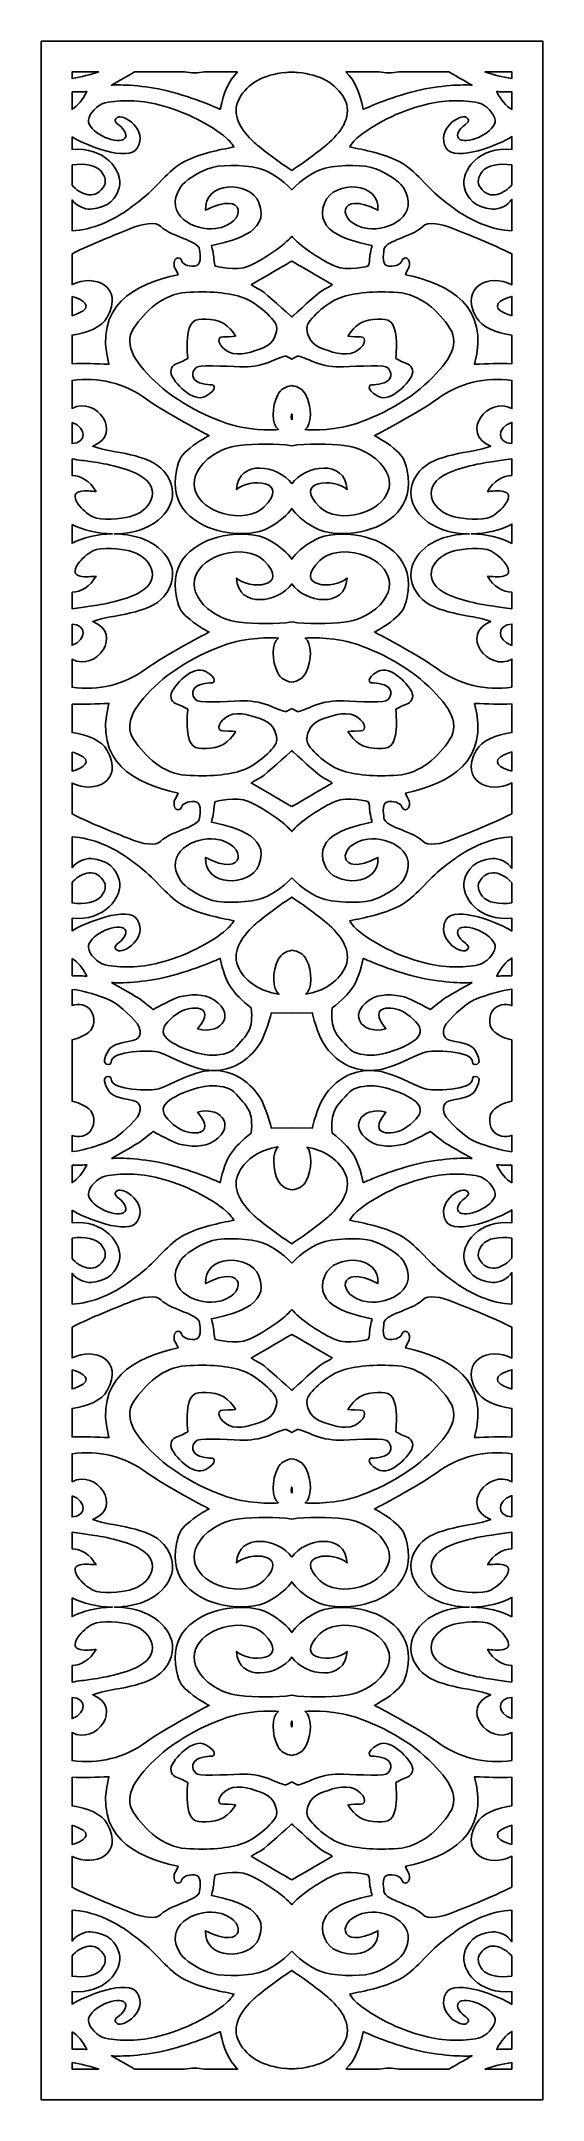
# Model space of a CAD drawing. Header units: centimetres. Extents: x -1.04 to 1.04, y -4.26 to 4.26.
import ezdxf

# ---------------------------------------------------------------- set-up
doc = ezdxf.new("R2010")
doc.units = ezdxf.units.CM
doc.header["$MEASUREMENT"] = 0
doc.layers.add('Layer 1', color=7, linetype='Continuous')

msp = doc.modelspace()

# ---------------------------------------------------------------- linework, layer by layer
at = {"layer": 'Layer 1', "color": 242}
for points, knots in [([(-1.03952, 4.26053), (-1.03952, 4.26053), (1.03952, 4.26053), (1.03952, 4.26053), (1.03952, 4.26053), (1.03952, 4.26053), (1.03952, -4.26053), (1.03952, -4.26053), (1.03952, -4.26053), (1.03952, -4.26053), (-1.03952, -4.26053), (-1.03952, -4.26053), (-1.03952, -4.26053), (-1.03952, -4.26053), (-1.03952, 4.26053), (-1.03952, 4.26053)], [0, 0, 0, 0, 0.2, 0.2, 0.2, 0.2, 0.4, 0.4, 0.4, 0.4, 0.6, 0.6, 0.6, 0.6, 1, 1, 1, 1]), ([(-0.80092, 4.13335), (-0.83353, 4.12338), (-0.8728, 4.11081), (-0.91118, 4.10666), (-0.91118, 4.10666), (-0.91118, 4.10666), (-0.91118, 4.13335), (-0.91118, 4.13335), (-0.91118, 4.13335), (-0.91118, 4.13335), (-0.80092, 4.13335), (-0.80092, 4.13335)], [0, 0, 0, 0, 0.25, 0.25, 0.25, 0.25, 0.5, 0.5, 0.5, 0.5, 1, 1, 1, 1]), ([(-0.22537, 4.13335), (-0.26349, 4.09312), (-0.28161, 4.05254), (-0.29738, 3.9787), (-0.29738, 3.9787), (-0.29816, 3.97837), (-0.40344, 4.02712), (-0.51729, 4.05503), (-0.51729, 4.05503), (-0.61162, 4.07817), (-0.71399, 4.08178), (-0.74825, 4.07831), (-0.74825, 4.07831), (-0.74825, 4.07831), (-0.68373, 4.1149), (-0.65214, 4.13335), (-0.65214, 4.13335), (-0.65214, 4.13335), (-0.44505, 4.13335), (-0.44505, 4.13335), (-0.44505, 4.13335), (-0.41929, 4.12906), (-0.38826, 4.12802), (-0.36326, 4.13335), (-0.36326, 4.13335), (-0.36326, 4.13335), (-0.22537, 4.13335), (-0.22537, 4.13335)], [0, 0, 0, 0, 0.125, 0.125, 0.125, 0.125, 0.25, 0.25, 0.25, 0.25, 0.375, 0.375, 0.375, 0.375, 0.5, 0.5, 0.5, 0.5, 0.625, 0.625, 0.625, 0.625, 0.75, 0.75, 0.75, 0.75, 1, 1, 1, 1]), ([(-0.00092, 3.72507), (0.06225, 3.76756), (0.12463, 3.81404), (0.15451, 3.84139), (0.15451, 3.84139), (0.20945, 3.89169), (0.25214, 3.95748), (0.21724, 4.02213), (0.21724, 4.02213), (0.18235, 4.08679), (0.11449, 4.12234), (0.02531, 4.13096), (0.02531, 4.13096), (0.01678, 4.13179), (0.00799, 4.13237), (-0.00092, 4.13276), (-0.00092, 4.13276), (-0.00982, 4.13237), (-0.01861, 4.13179), (-0.02715, 4.13096), (-0.02715, 4.13096), (-0.11633, 4.12234), (-0.18418, 4.08679), (-0.21908, 4.02213), (-0.21908, 4.02213), (-0.25398, 3.95748), (-0.21128, 3.89169), (-0.15635, 3.84139), (-0.15635, 3.84139), (-0.12647, 3.81404), (-0.06409, 3.76756), (-0.00092, 3.72507)], [0, 0, 0, 0, 0.1111111, 0.1111111, 0.1111111, 0.1111111, 0.2222222, 0.2222222, 0.2222222, 0.2222222, 0.3333333, 0.3333333, 0.3333333, 0.3333333, 0.4444444, 0.4444444, 0.4444444, 0.4444444, 0.5555556, 0.5555556, 0.5555556, 0.5555556, 0.6666667, 0.6666667, 0.6666667, 0.6666667, 0.7777778, 0.7777778, 0.7777778, 0.7777778, 1, 1, 1, 1]), ([(0.36142, 4.13335), (0.38642, 4.12802), (0.41745, 4.12906), (0.44321, 4.13335), (0.44321, 4.13335), (0.44321, 4.13335), (0.6503, 4.13335), (0.6503, 4.13335), (0.6503, 4.13335), (0.6819, 4.1149), (0.74642, 4.07831), (0.74642, 4.07831), (0.74642, 4.07831), (0.71215, 4.08178), (0.60979, 4.07817), (0.51546, 4.05503), (0.51546, 4.05503), (0.40161, 4.02712), (0.29632, 3.97837), (0.29555, 3.9787), (0.29555, 3.9787), (0.27978, 4.05254), (0.26165, 4.09312), (0.22353, 4.13335), (0.22353, 4.13335), (0.22353, 4.13335), (0.36142, 4.13335), (0.36142, 4.13335)], [0, 0, 0, 0, 0.125, 0.125, 0.125, 0.125, 0.25, 0.25, 0.25, 0.25, 0.375, 0.375, 0.375, 0.375, 0.5, 0.5, 0.5, 0.5, 0.625, 0.625, 0.625, 0.625, 0.75, 0.75, 0.75, 0.75, 1, 1, 1, 1]), ([(0.91118, 4.10647), (0.87222, 4.1104), (0.83221, 4.12322), (0.79908, 4.13335), (0.79908, 4.13335), (0.79908, 4.13335), (0.91118, 4.13335), (0.91118, 4.13335), (0.91118, 4.13335), (0.91118, 4.13335), (0.91118, 4.10647), (0.91118, 4.10647)], [0, 0, 0, 0, 0.25, 0.25, 0.25, 0.25, 0.5, 0.5, 0.5, 0.5, 1, 1, 1, 1]), ([(-0.91118, 4.05027), (-0.87827, 4.05045), (-0.84994, 4.05192), (-0.84994, 4.05192), (-0.84994, 4.05192), (-0.86711, 4.01679), (-0.88773, 3.99369), (-0.91118, 3.97851), (-0.91118, 3.97851), (-0.91118, 3.97851), (-0.91118, 4.05027), (-0.91118, 4.05027)], [0, 0, 0, 0, 0.25, 0.25, 0.25, 0.25, 0.5, 0.5, 0.5, 0.5, 1, 1, 1, 1]), ([(-0.91118, 3.86425), (-0.86154, 3.83259), (-0.6776, 3.75748), (-0.64097, 3.81768), (-0.64097, 3.81768), (-0.5953, 3.89272), (-0.69802, 3.96294), (-0.72471, 3.94439), (-0.72471, 3.94439), (-0.74333, 3.93146), (-0.72704, 3.92112), (-0.70843, 3.9056), (-0.70843, 3.9056), (-0.68982, 3.89009), (-0.67935, 3.86552), (-0.69796, 3.85388), (-0.69796, 3.85388), (-0.73561, 3.83034), (-0.84935, 3.88961), (-0.84336, 3.93405), (-0.84336, 3.93405), (-0.83987, 3.95991), (-0.80846, 3.9974), (-0.77357, 4.00516), (-0.77357, 4.00516), (-0.71161, 4.01894), (-0.63123, 4.01714), (-0.55205, 3.99746), (-0.55205, 3.99746), (-0.44355, 3.97049), (-0.33615, 3.91436), (-0.27109, 3.85905), (-0.27109, 3.85905), (-0.25131, 3.84225), (-0.24085, 3.82285), (-0.24085, 3.82285), (-0.24085, 3.82285), (-0.29933, 3.8105), (-0.38085, 3.79582), (-0.44585, 3.76219), (-0.44585, 3.76219), (-0.5132, 3.72735), (-0.56513, 3.65082), (-0.62802, 3.60224), (-0.62802, 3.60224), (-0.64949, 3.58565), (-0.67033, 3.57036), (-0.68672, 3.55836), (-0.68672, 3.55836), (-0.73144, 3.52562), (-0.83002, 3.47647), (-0.91118, 3.4758), (-0.91118, 3.4758), (-0.91118, 3.4758), (-0.91118, 3.60328), (-0.91118, 3.60328), (-0.91118, 3.60328), (-0.89362, 3.57831), (-0.85992, 3.56367), (-0.83289, 3.56555), (-0.83289, 3.56555), (-0.75866, 3.5707), (-0.72649, 3.61226), (-0.71635, 3.65308), (-0.71635, 3.65308), (-0.69789, 3.72736), (-0.77955, 3.82449), (-0.91118, 3.81266), (-0.91118, 3.81266), (-0.91118, 3.81266), (-0.91118, 3.86425), (-0.91118, 3.86425)], [0, 0, 0, 0, 0.0526316, 0.0526316, 0.0526316, 0.0526316, 0.1052632, 0.1052632, 0.1052632, 0.1052632, 0.1578947, 0.1578947, 0.1578947, 0.1578947, 0.2105263, 0.2105263, 0.2105263, 0.2105263, 0.2631579, 0.2631579, 0.2631579, 0.2631579, 0.3157895, 0.3157895, 0.3157895, 0.3157895, 0.3684211, 0.3684211, 0.3684211, 0.3684211, 0.4210526, 0.4210526, 0.4210526, 0.4210526, 0.4736842, 0.4736842, 0.4736842, 0.4736842, 0.5263158, 0.5263158, 0.5263158, 0.5263158, 0.5789474, 0.5789474, 0.5789474, 0.5789474, 0.6315789, 0.6315789, 0.6315789, 0.6315789, 0.6842105, 0.6842105, 0.6842105, 0.6842105, 0.7368421, 0.7368421, 0.7368421, 0.7368421, 0.7894737, 0.7894737, 0.7894737, 0.7894737, 0.8421053, 0.8421053, 0.8421053, 0.8421053, 0.8947368, 0.8947368, 0.8947368, 0.8947368, 1, 1, 1, 1]), ([(0.91118, 3.47581), (0.82968, 3.47573), (0.72995, 3.52538), (0.68489, 3.55836), (0.68489, 3.55836), (0.6685, 3.57036), (0.64766, 3.58565), (0.62619, 3.60224), (0.62619, 3.60224), (0.5633, 3.65082), (0.51137, 3.72735), (0.44402, 3.76219), (0.44402, 3.76219), (0.37902, 3.79582), (0.2975, 3.8105), (0.23901, 3.82285), (0.23901, 3.82285), (0.23901, 3.82285), (0.24948, 3.84225), (0.26925, 3.85905), (0.26925, 3.85905), (0.33431, 3.91436), (0.44171, 3.97049), (0.55022, 3.99746), (0.55022, 3.99746), (0.6294, 4.01714), (0.70977, 4.01894), (0.77173, 4.00516), (0.77173, 4.00516), (0.80663, 3.9974), (0.83803, 3.95991), (0.84152, 3.93405), (0.84152, 3.93405), (0.84752, 3.88961), (0.73377, 3.83034), (0.69613, 3.85388), (0.69613, 3.85388), (0.67752, 3.86552), (0.68799, 3.89009), (0.7066, 3.9056), (0.7066, 3.9056), (0.72521, 3.92112), (0.74149, 3.93146), (0.72288, 3.94439), (0.72288, 3.94439), (0.69618, 3.96294), (0.59347, 3.89272), (0.63913, 3.81768), (0.63913, 3.81768), (0.67623, 3.75672), (0.86442, 3.83453), (0.91118, 3.86544), (0.91118, 3.86544), (0.91118, 3.86544), (0.91118, 3.81251), (0.91118, 3.81251), (0.91118, 3.81251), (0.77847, 3.82542), (0.69597, 3.72771), (0.71451, 3.65308), (0.71451, 3.65308), (0.72466, 3.61226), (0.75683, 3.5707), (0.83105, 3.56555), (0.83105, 3.56555), (0.85906, 3.5636), (0.89422, 3.57938), (0.91118, 3.60601), (0.91118, 3.60601), (0.91118, 3.60601), (0.91118, 3.47581), (0.91118, 3.47581)], [0, 0, 0, 0, 0.0526316, 0.0526316, 0.0526316, 0.0526316, 0.1052632, 0.1052632, 0.1052632, 0.1052632, 0.1578947, 0.1578947, 0.1578947, 0.1578947, 0.2105263, 0.2105263, 0.2105263, 0.2105263, 0.2631579, 0.2631579, 0.2631579, 0.2631579, 0.3157895, 0.3157895, 0.3157895, 0.3157895, 0.3684211, 0.3684211, 0.3684211, 0.3684211, 0.4210526, 0.4210526, 0.4210526, 0.4210526, 0.4736842, 0.4736842, 0.4736842, 0.4736842, 0.5263158, 0.5263158, 0.5263158, 0.5263158, 0.5789474, 0.5789474, 0.5789474, 0.5789474, 0.6315789, 0.6315789, 0.6315789, 0.6315789, 0.6842105, 0.6842105, 0.6842105, 0.6842105, 0.7368421, 0.7368421, 0.7368421, 0.7368421, 0.7894737, 0.7894737, 0.7894737, 0.7894737, 0.8421053, 0.8421053, 0.8421053, 0.8421053, 0.8947368, 0.8947368, 0.8947368, 0.8947368, 1, 1, 1, 1]), ([(0.91118, 3.97734), (0.88697, 3.99249), (0.86573, 4.01587), (0.84811, 4.05192), (0.84811, 4.05192), (0.84811, 4.05192), (0.87749, 4.05039), (0.91118, 4.05026), (0.91118, 4.05026), (0.91118, 4.05026), (0.91118, 3.97734), (0.91118, 3.97734)], [0, 0, 0, 0, 0.25, 0.25, 0.25, 0.25, 0.5, 0.5, 0.5, 0.5, 1, 1, 1, 1]), ([(-0.91118, 3.74878), (-0.85969, 3.75589), (-0.8116, 3.74774), (-0.79101, 3.722), (-0.79101, 3.722), (-0.7724, 3.69872), (-0.76736, 3.67523), (-0.78248, 3.65455), (-0.78248, 3.65455), (-0.82291, 3.59924), (-0.87948, 3.6294), (-0.91118, 3.66423), (-0.91118, 3.66423), (-0.91118, 3.66423), (-0.91118, 3.74878), (-0.91118, 3.74878)], [0, 0, 0, 0, 0.2, 0.2, 0.2, 0.2, 0.4, 0.4, 0.4, 0.4, 0.6, 0.6, 0.6, 0.6, 1, 1, 1, 1]), ([(-0.00092, 3.45342), (0.00143, 3.4508), (0.00374, 3.44823), (0.00599, 3.44573), (0.00599, 3.44573), (0.03856, 3.40953), (0.12735, 3.35091), (0.17853, 3.32893), (0.17853, 3.32893), (0.22971, 3.30695), (0.31694, 3.33022), (0.31694, 3.33022), (0.31694, 3.33022), (0.31694, 3.33022), (0.32159, 3.34574), (0.32159, 3.35996), (0.32159, 3.35996), (0.32159, 3.37418), (0.33182, 3.41471), (0.33182, 3.41471), (0.33182, 3.41471), (0.26165, 3.43127), (0.0826, 3.46251), (0.13549, 3.5927), (0.13549, 3.5927), (0.17415, 3.68785), (0.36742, 3.67792), (0.35591, 3.56037), (0.35591, 3.56037), (0.19007, 3.65035), (0.17767, 3.50417), (0.31462, 3.48474), (0.31462, 3.48474), (0.40109, 3.47247), (0.53544, 3.54075), (0.46001, 3.65606), (0.46001, 3.65606), (0.4414, 3.6845), (0.39138, 3.71424), (0.34718, 3.73234), (0.34718, 3.73234), (0.30298, 3.75044), (0.20412, 3.75044), (0.13782, 3.73493), (0.13782, 3.73493), (0.09338, 3.72453), (0.0385, 3.68626), (-0.00092, 3.6454), (-0.00092, 3.6454), (-0.04034, 3.68626), (-0.09522, 3.72453), (-0.13965, 3.73493), (-0.13965, 3.73493), (-0.20595, 3.75044), (-0.30482, 3.75044), (-0.34902, 3.73234), (-0.34902, 3.73234), (-0.39322, 3.71424), (-0.44323, 3.6845), (-0.46184, 3.65606), (-0.46184, 3.65606), (-0.53728, 3.54075), (-0.40292, 3.47247), (-0.31645, 3.48474), (-0.31645, 3.48474), (-0.1795, 3.50417), (-0.1919, 3.65035), (-0.35774, 3.56037), (-0.35774, 3.56037), (-0.36925, 3.67792), (-0.17598, 3.68785), (-0.13733, 3.5927), (-0.13733, 3.5927), (-0.08443, 3.46251), (-0.26348, 3.43127), (-0.33366, 3.41471), (-0.33366, 3.41471), (-0.33366, 3.41471), (-0.32343, 3.37418), (-0.32343, 3.35996), (-0.32343, 3.35996), (-0.32343, 3.34574), (-0.31878, 3.33022), (-0.31878, 3.33022), (-0.31878, 3.33022), (-0.31878, 3.33022), (-0.23154, 3.30695), (-0.18036, 3.32893), (-0.18036, 3.32893), (-0.12918, 3.35091), (-0.0404, 3.40953), (-0.00783, 3.44573), (-0.00783, 3.44573), (-0.00558, 3.44823), (-0.00326, 3.4508), (-0.00092, 3.45342)], [0, 0, 0, 0, 0.04, 0.04, 0.04, 0.04, 0.08, 0.08, 0.08, 0.08, 0.12, 0.12, 0.12, 0.12, 0.16, 0.16, 0.16, 0.16, 0.2, 0.2, 0.2, 0.2, 0.24, 0.24, 0.24, 0.24, 0.28, 0.28, 0.28, 0.28, 0.32, 0.32, 0.32, 0.32, 0.36, 0.36, 0.36, 0.36, 0.4, 0.4, 0.4, 0.4, 0.44, 0.44, 0.44, 0.44, 0.48, 0.48, 0.48, 0.48, 0.52, 0.52, 0.52, 0.52, 0.56, 0.56, 0.56, 0.56, 0.6, 0.6, 0.6, 0.6, 0.64, 0.64, 0.64, 0.64, 0.68, 0.68, 0.68, 0.68, 0.72, 0.72, 0.72, 0.72, 0.76, 0.76, 0.76, 0.76, 0.8, 0.8, 0.8, 0.8, 0.84, 0.84, 0.84, 0.84, 0.88, 0.88, 0.88, 0.88, 0.92, 0.92, 0.92, 0.92, 1, 1, 1, 1]), ([(0.91118, 3.66628), (0.87987, 3.63061), (0.82186, 3.59816), (0.78065, 3.65455), (0.78065, 3.65455), (0.76553, 3.67523), (0.77057, 3.69872), (0.78918, 3.722), (0.78918, 3.722), (0.81001, 3.74805), (0.859, 3.75609), (0.91118, 3.74854), (0.91118, 3.74854), (0.91118, 3.74854), (0.91118, 3.66628), (0.91118, 3.66628)], [0, 0, 0, 0, 0.2, 0.2, 0.2, 0.2, 0.4, 0.4, 0.4, 0.4, 0.6, 0.6, 0.6, 0.6, 1, 1, 1, 1]), ([(-0.91118, 3.38074), (-0.82684, 3.42296), (-0.73567, 3.45765), (-0.66886, 3.4855), (-0.66886, 3.4855), (-0.62233, 3.5049), (-0.56301, 3.51525), (-0.54362, 3.49369), (-0.54362, 3.49369), (-0.52423, 3.47214), (-0.46882, 3.45176), (-0.44672, 3.44271), (-0.44672, 3.44271), (-0.42462, 3.43366), (-0.38508, 3.41815), (-0.38275, 3.39746), (-0.38275, 3.39746), (-0.38042, 3.37677), (-0.37228, 3.33022), (-0.40369, 3.32893), (-0.40369, 3.32893), (-0.43509, 3.32764), (-0.4537, 3.33927), (-0.45835, 3.3535), (-0.45835, 3.3535), (-0.46301, 3.36772), (-0.48045, 3.36643), (-0.48511, 3.35479), (-0.48511, 3.35479), (-0.49713, 3.32472), (-0.47724, 3.31594), (-0.47231, 3.29402), (-0.47231, 3.29402), (-0.65475, 3.25571), (-0.82275, 3.16419), (-0.75845, 2.92293), (-0.75845, 2.92293), (-0.81049, 2.92486), (-0.86127, 2.92823), (-0.91118, 2.92562), (-0.91118, 2.92562), (-0.91118, 2.92562), (-0.91118, 3.0438), (-0.91118, 3.0438), (-0.91118, 3.0438), (-0.84793, 3.05323), (-0.78776, 3.07706), (-0.76529, 3.11751), (-0.76529, 3.11751), (-0.69432, 3.24528), (-0.81883, 3.29898), (-0.91118, 3.25309), (-0.91118, 3.25309), (-0.91118, 3.25309), (-0.91118, 3.38074), (-0.91118, 3.38074)], [0, 0, 0, 0, 0.0666667, 0.0666667, 0.0666667, 0.0666667, 0.1333333, 0.1333333, 0.1333333, 0.1333333, 0.2, 0.2, 0.2, 0.2, 0.2666667, 0.2666667, 0.2666667, 0.2666667, 0.3333333, 0.3333333, 0.3333333, 0.3333333, 0.4, 0.4, 0.4, 0.4, 0.4666667, 0.4666667, 0.4666667, 0.4666667, 0.5333333, 0.5333333, 0.5333333, 0.5333333, 0.6, 0.6, 0.6, 0.6, 0.6666667, 0.6666667, 0.6666667, 0.6666667, 0.7333333, 0.7333333, 0.7333333, 0.7333333, 0.8, 0.8, 0.8, 0.8, 0.8666667, 0.8666667, 0.8666667, 0.8666667, 1, 1, 1, 1]), ([(0.91118, 2.92552), (0.86068, 2.92831), (0.8093, 2.92489), (0.75661, 2.92293), (0.75661, 2.92293), (0.82092, 3.16419), (0.65291, 3.25571), (0.47048, 3.29402), (0.47048, 3.29402), (0.47541, 3.31594), (0.4953, 3.32472), (0.48327, 3.35479), (0.48327, 3.35479), (0.47862, 3.36643), (0.46117, 3.36772), (0.45652, 3.3535), (0.45652, 3.3535), (0.45187, 3.33927), (0.43326, 3.32764), (0.40185, 3.32893), (0.40185, 3.32893), (0.37045, 3.33022), (0.37859, 3.37677), (0.38091, 3.39746), (0.38091, 3.39746), (0.38324, 3.41815), (0.42279, 3.43366), (0.44489, 3.44271), (0.44489, 3.44271), (0.46699, 3.45176), (0.5224, 3.47214), (0.54179, 3.49369), (0.54179, 3.49369), (0.56117, 3.51525), (0.6205, 3.5049), (0.66703, 3.4855), (0.66703, 3.4855), (0.73432, 3.45745), (0.82633, 3.42245), (0.91118, 3.37982), (0.91118, 3.37982), (0.91118, 3.37982), (0.91118, 3.25215), (0.91118, 3.25215), (0.91118, 3.25215), (0.81866, 3.29969), (0.69201, 3.24613), (0.76345, 3.11751), (0.76345, 3.11751), (0.78614, 3.07667), (0.84726, 3.05277), (0.91118, 3.04353), (0.91118, 3.04353), (0.91118, 3.04353), (0.91118, 2.92552), (0.91118, 2.92552)], [0, 0, 0, 0, 0.0666667, 0.0666667, 0.0666667, 0.0666667, 0.1333333, 0.1333333, 0.1333333, 0.1333333, 0.2, 0.2, 0.2, 0.2, 0.2666667, 0.2666667, 0.2666667, 0.2666667, 0.3333333, 0.3333333, 0.3333333, 0.3333333, 0.4, 0.4, 0.4, 0.4, 0.4666667, 0.4666667, 0.4666667, 0.4666667, 0.5333333, 0.5333333, 0.5333333, 0.5333333, 0.6, 0.6, 0.6, 0.6, 0.6666667, 0.6666667, 0.6666667, 0.6666667, 0.7333333, 0.7333333, 0.7333333, 0.7333333, 0.8, 0.8, 0.8, 0.8, 0.8666667, 0.8666667, 0.8666667, 0.8666667, 1, 1, 1, 1]), ([(-0.00092, 3.11869), (0.00111, 3.1211), (0.00338, 3.12341), (0.00592, 3.1256), (0.00592, 3.1256), (0.04858, 3.16224), (0.11643, 3.22689), (0.13776, 3.23551), (0.13776, 3.23551), (0.15908, 3.24413), (0.16684, 3.25275), (0.16684, 3.25275), (0.16684, 3.25275), (0.16684, 3.25275), (0.09355, 3.29499), (0.01988, 3.33809), (0.01988, 3.33809), (0.01273, 3.34228), (0.00581, 3.3464), (-0.00092, 3.35045), (-0.00092, 3.35045), (-0.00764, 3.3464), (-0.01457, 3.34228), (-0.02172, 3.33809), (-0.02172, 3.33809), (-0.09539, 3.29499), (-0.16867, 3.25275), (-0.16867, 3.25275), (-0.16867, 3.25275), (-0.16867, 3.25275), (-0.16092, 3.24413), (-0.13959, 3.23551), (-0.13959, 3.23551), (-0.11827, 3.22689), (-0.05041, 3.16224), (-0.00776, 3.1256), (-0.00776, 3.1256), (-0.00521, 3.12341), (-0.00295, 3.1211), (-0.00092, 3.11869)], [0, 0, 0, 0, 0.0909091, 0.0909091, 0.0909091, 0.0909091, 0.1818182, 0.1818182, 0.1818182, 0.1818182, 0.2727273, 0.2727273, 0.2727273, 0.2727273, 0.3636364, 0.3636364, 0.3636364, 0.3636364, 0.4545455, 0.4545455, 0.4545455, 0.4545455, 0.5454545, 0.5454545, 0.5454545, 0.5454545, 0.6363636, 0.6363636, 0.6363636, 0.6363636, 0.7272727, 0.7272727, 0.7272727, 0.7272727, 0.8181818, 0.8181818, 0.8181818, 0.8181818, 1, 1, 1, 1]), ([(-0.91118, 3.20341), (-0.86254, 3.19146), (-0.82268, 3.16053), (-0.88406, 3.13422), (-0.88406, 3.13422), (-0.89261, 3.13056), (-0.90171, 3.12723), (-0.91118, 3.12436), (-0.91118, 3.12436), (-0.91118, 3.12436), (-0.91118, 3.20341), (-0.91118, 3.20341)], [0, 0, 0, 0, 0.25, 0.25, 0.25, 0.25, 0.5, 0.5, 0.5, 0.5, 1, 1, 1, 1]), ([(-0.00092, 2.83491), (0.02412, 2.83106), (0.04505, 2.82017), (0.05729, 2.79703), (0.05729, 2.79703), (0.08315, 2.74811), (0.08238, 2.6705), (0.05439, 2.65309), (0.05439, 2.65309), (0.05439, 2.65309), (0.10528, 2.64447), (0.20949, 2.66332), (0.20949, 2.66332), (0.30419, 2.68046), (0.45652, 2.75355), (0.54957, 2.8376), (0.54957, 2.8376), (0.64262, 2.92164), (0.70078, 3.00051), (0.65425, 3.07163), (0.65425, 3.07163), (0.60773, 3.14274), (0.53212, 3.21386), (0.43791, 3.22032), (0.43791, 3.22032), (0.34369, 3.22678), (0.25878, 3.22032), (0.19946, 3.19834), (0.19946, 3.19834), (0.14014, 3.17636), (0.0657, 3.10524), (0.06221, 3.08068), (0.06221, 3.08068), (0.05872, 3.05611), (0.07152, 3.01086), (0.11455, 2.99276), (0.11455, 2.99276), (0.15759, 2.97465), (0.21807, 2.95526), (0.25878, 2.97336), (0.25878, 2.97336), (0.29949, 2.99146), (0.31694, 3.03672), (0.28321, 3.03672), (0.28321, 3.03672), (0.24948, 3.03672), (0.23203, 3.0406), (0.23203, 3.0406), (0.23203, 3.0406), (0.23203, 3.0406), (0.26344, 3.09749), (0.31694, 3.10524), (0.31694, 3.10524), (0.37045, 3.113), (0.40883, 3.11817), (0.42395, 3.07292), (0.42395, 3.07292), (0.43907, 3.02767), (0.42977, 2.9475), (0.42977, 2.9475), (0.42977, 2.9475), (0.42977, 2.9475), (0.44838, 2.93586), (0.46699, 2.9294), (0.46699, 2.9294), (0.4856, 2.92293), (0.50653, 2.91), (0.49839, 2.88156), (0.49839, 2.88156), (0.49025, 2.85311), (0.40999, 2.76002), (0.35533, 2.79105), (0.35533, 2.79105), (0.30066, 2.82208), (0.32625, 2.8376), (0.32625, 2.8376), (0.32625, 2.8376), (0.32625, 2.8376), (0.36463, 2.8363), (0.39255, 2.85182), (0.39255, 2.85182), (0.42046, 2.86734), (0.41116, 2.90354), (0.38906, 2.91259), (0.38906, 2.91259), (0.36696, 2.92164), (0.23203, 2.91259), (0.19597, 2.91259), (0.19597, 2.91259), (0.15992, 2.91259), (0.11546, 2.92086), (0.0825, 2.93595), (0.0825, 2.93595), (0.04955, 2.95103), (0.02337, 2.9575), (0.02337, 2.9575), (0.02337, 2.9575), (0.02337, 2.9575), (0.01392, 2.95183), (-0.00092, 2.9437), (-0.00092, 2.9437), (-0.01575, 2.95183), (-0.02521, 2.9575), (-0.02521, 2.9575), (-0.02521, 2.9575), (-0.02521, 2.9575), (-0.05138, 2.95103), (-0.08434, 2.93595), (-0.08434, 2.93595), (-0.1173, 2.92086), (-0.16175, 2.91259), (-0.19781, 2.91259), (-0.19781, 2.91259), (-0.23387, 2.91259), (-0.36879, 2.92164), (-0.39089, 2.91259), (-0.39089, 2.91259), (-0.41299, 2.90354), (-0.4223, 2.86734), (-0.39438, 2.85182), (-0.39438, 2.85182), (-0.36647, 2.8363), (-0.32808, 2.8376), (-0.32808, 2.8376), (-0.32808, 2.8376), (-0.32808, 2.8376), (-0.30249, 2.82208), (-0.35716, 2.79105), (-0.35716, 2.79105), (-0.41183, 2.76002), (-0.49209, 2.85311), (-0.50023, 2.88156), (-0.50023, 2.88156), (-0.50837, 2.91), (-0.48743, 2.92293), (-0.46882, 2.9294), (-0.46882, 2.9294), (-0.45021, 2.93586), (-0.4316, 2.9475), (-0.4316, 2.9475), (-0.4316, 2.9475), (-0.4316, 2.9475), (-0.44091, 3.02767), (-0.42579, 3.07292), (-0.42579, 3.07292), (-0.41066, 3.11817), (-0.37228, 3.113), (-0.31878, 3.10524), (-0.31878, 3.10524), (-0.26527, 3.09749), (-0.23387, 3.0406), (-0.23387, 3.0406), (-0.23387, 3.0406), (-0.23387, 3.0406), (-0.25131, 3.03672), (-0.28504, 3.03672), (-0.28504, 3.03672), (-0.31878, 3.03672), (-0.30133, 2.99146), (-0.26062, 2.97336), (-0.26062, 2.97336), (-0.21991, 2.95526), (-0.15942, 2.97465), (-0.11639, 2.99276), (-0.11639, 2.99276), (-0.07335, 3.01086), (-0.06056, 3.05611), (-0.06405, 3.08068), (-0.06405, 3.08068), (-0.06754, 3.10524), (-0.14198, 3.17636), (-0.2013, 3.19834), (-0.2013, 3.19834), (-0.26062, 3.22032), (-0.34553, 3.22678), (-0.43974, 3.22032), (-0.43974, 3.22032), (-0.53396, 3.21386), (-0.60956, 3.14274), (-0.65609, 3.07163), (-0.65609, 3.07163), (-0.70261, 3.00051), (-0.64446, 2.92164), (-0.55141, 2.8376), (-0.55141, 2.8376), (-0.45835, 2.75355), (-0.30602, 2.68046), (-0.21132, 2.66332), (-0.21132, 2.66332), (-0.10712, 2.64447), (-0.05623, 2.65309), (-0.05623, 2.65309), (-0.05623, 2.65309), (-0.08422, 2.6705), (-0.08499, 2.74811), (-0.05913, 2.79703), (-0.05913, 2.79703), (-0.04689, 2.82017), (-0.02595, 2.83106), (-0.00092, 2.83491)], [0, 0, 0, 0, 0.0196078, 0.0196078, 0.0196078, 0.0196078, 0.0392157, 0.0392157, 0.0392157, 0.0392157, 0.0588235, 0.0588235, 0.0588235, 0.0588235, 0.0784314, 0.0784314, 0.0784314, 0.0784314, 0.0980392, 0.0980392, 0.0980392, 0.0980392, 0.1176471, 0.1176471, 0.1176471, 0.1176471, 0.1372549, 0.1372549, 0.1372549, 0.1372549, 0.1568627, 0.1568627, 0.1568627, 0.1568627, 0.1764706, 0.1764706, 0.1764706, 0.1764706, 0.1960784, 0.1960784, 0.1960784, 0.1960784, 0.2156863, 0.2156863, 0.2156863, 0.2156863, 0.2352941, 0.2352941, 0.2352941, 0.2352941, 0.254902, 0.254902, 0.254902, 0.254902, 0.2745098, 0.2745098, 0.2745098, 0.2745098, 0.2941176, 0.2941176, 0.2941176, 0.2941176, 0.3137255, 0.3137255, 0.3137255, 0.3137255, 0.3333333, 0.3333333, 0.3333333, 0.3333333, 0.3529412, 0.3529412, 0.3529412, 0.3529412, 0.372549, 0.372549, 0.372549, 0.372549, 0.3921569, 0.3921569, 0.3921569, 0.3921569, 0.4117647, 0.4117647, 0.4117647, 0.4117647, 0.4313725, 0.4313725, 0.4313725, 0.4313725, 0.4509804, 0.4509804, 0.4509804, 0.4509804, 0.4705882, 0.4705882, 0.4705882, 0.4705882, 0.4901961, 0.4901961, 0.4901961, 0.4901961, 0.5098039, 0.5098039, 0.5098039, 0.5098039, 0.5294118, 0.5294118, 0.5294118, 0.5294118, 0.5490196, 0.5490196, 0.5490196, 0.5490196, 0.5686275, 0.5686275, 0.5686275, 0.5686275, 0.5882353, 0.5882353, 0.5882353, 0.5882353, 0.6078431, 0.6078431, 0.6078431, 0.6078431, 0.627451, 0.627451, 0.627451, 0.627451, 0.6470588, 0.6470588, 0.6470588, 0.6470588, 0.6666667, 0.6666667, 0.6666667, 0.6666667, 0.6862745, 0.6862745, 0.6862745, 0.6862745, 0.7058824, 0.7058824, 0.7058824, 0.7058824, 0.7254902, 0.7254902, 0.7254902, 0.7254902, 0.745098, 0.745098, 0.745098, 0.745098, 0.7647059, 0.7647059, 0.7647059, 0.7647059, 0.7843137, 0.7843137, 0.7843137, 0.7843137, 0.8039216, 0.8039216, 0.8039216, 0.8039216, 0.8235294, 0.8235294, 0.8235294, 0.8235294, 0.8431373, 0.8431373, 0.8431373, 0.8431373, 0.8627451, 0.8627451, 0.8627451, 0.8627451, 0.8823529, 0.8823529, 0.8823529, 0.8823529, 0.9019608, 0.9019608, 0.9019608, 0.9019608, 0.9215686, 0.9215686, 0.9215686, 0.9215686, 0.9411765, 0.9411765, 0.9411765, 0.9411765, 0.9607843, 0.9607843, 0.9607843, 0.9607843, 1, 1, 1, 1]), ([(0.91118, 3.12381), (0.90105, 3.1268), (0.89132, 3.13032), (0.88223, 3.13422), (0.88223, 3.13422), (0.82007, 3.16086), (0.86172, 3.19224), (0.91118, 3.20384), (0.91118, 3.20384), (0.91118, 3.20384), (0.91118, 3.12381), (0.91118, 3.12381)], [0, 0, 0, 0, 0.25, 0.25, 0.25, 0.25, 0.5, 0.5, 0.5, 0.5, 1, 1, 1, 1]), ([(0.91118, 1.5863), (0.80405, 1.57069), (0.69222, 1.59641), (0.60111, 1.66393), (0.60111, 1.66393), (0.53132, 1.71565), (0.34132, 1.81479), (0.34132, 1.81479), (0.34132, 1.81479), (0.34132, 1.81479), (0.38785, 1.8385), (0.42081, 1.86651), (0.42081, 1.86651), (0.45377, 1.89453), (0.4654, 1.9053), (0.47703, 1.95918), (0.47703, 1.95918), (0.50902, 2.10732), (0.40252, 2.18893), (0.28316, 2.21263), (0.28316, 2.21263), (0.21078, 2.22699), (0.14063, 2.22166), (0.09302, 2.19519), (0.09302, 2.19519), (0.04541, 2.16873), (0.01555, 2.14177), (-0.00092, 2.11586), (-0.00092, 2.11586), (-0.01738, 2.14177), (-0.04725, 2.16873), (-0.09486, 2.19519), (-0.09486, 2.19519), (-0.14247, 2.22166), (-0.21261, 2.22699), (-0.285, 2.21263), (-0.285, 2.21263), (-0.40435, 2.18893), (-0.51085, 2.10732), (-0.47887, 1.95918), (-0.47887, 1.95918), (-0.46724, 1.9053), (-0.4556, 1.89453), (-0.42264, 1.86651), (-0.42264, 1.86651), (-0.38969, 1.8385), (-0.34316, 1.81479), (-0.34316, 1.81479), (-0.34316, 1.81479), (-0.34316, 1.81479), (-0.53315, 1.71565), (-0.60295, 1.66393), (-0.60295, 1.66393), (-0.69353, 1.5968), (-0.80461, 1.57099), (-0.91118, 1.58604), (-0.91118, 1.58604), (-0.91118, 1.58604), (-0.91118, 1.7019), (-0.91118, 1.7019), (-0.91118, 1.7019), (-0.81284, 1.64909), (-0.69557, 1.80713), (-0.82571, 1.85879), (-0.82571, 1.85879), (-0.74097, 1.889), (-0.59291, 1.8878), (-0.53041, 1.96232), (-0.53041, 1.96232), (-0.49052, 2.00987), (-0.48799, 2.05976), (-0.50285, 2.0961), (-0.50285, 2.0961), (-0.53872, 2.1839), (-0.63749, 2.22031), (-0.73597, 2.22128), (-0.73597, 2.22128), (-0.63749, 2.22224), (-0.53872, 2.25865), (-0.50285, 2.34645), (-0.50285, 2.34645), (-0.48799, 2.3828), (-0.49052, 2.43268), (-0.53041, 2.48024), (-0.53041, 2.48024), (-0.59291, 2.55475), (-0.74097, 2.55355), (-0.82571, 2.58376), (-0.82571, 2.58376), (-0.69557, 2.63543), (-0.81284, 2.79347), (-0.91118, 2.74066), (-0.91118, 2.74066), (-0.91118, 2.74066), (-0.91118, 2.85652), (-0.91118, 2.85652), (-0.91118, 2.85652), (-0.80461, 2.87157), (-0.69353, 2.84576), (-0.60295, 2.77862), (-0.60295, 2.77862), (-0.53315, 2.7269), (-0.34316, 2.62776), (-0.34316, 2.62776), (-0.34316, 2.62776), (-0.34316, 2.62776), (-0.38969, 2.60406), (-0.42264, 2.57604), (-0.42264, 2.57604), (-0.4556, 2.54802), (-0.46724, 2.53725), (-0.47887, 2.48337), (-0.47887, 2.48337), (-0.51085, 2.33524), (-0.40435, 2.25362), (-0.285, 2.22993), (-0.285, 2.22993), (-0.21261, 2.21556), (-0.14247, 2.22089), (-0.09486, 2.24736), (-0.09486, 2.24736), (-0.04725, 2.27382), (-0.01739, 2.30078), (-0.00092, 2.32669), (-0.00092, 2.32669), (0.01556, 2.30078), (0.04541, 2.27382), (0.09302, 2.24736), (0.09302, 2.24736), (0.14063, 2.22089), (0.21078, 2.21556), (0.28316, 2.22993), (0.28316, 2.22993), (0.40252, 2.25362), (0.50902, 2.33524), (0.47703, 2.48337), (0.47703, 2.48337), (0.4654, 2.53725), (0.45377, 2.54802), (0.42081, 2.57604), (0.42081, 2.57604), (0.38785, 2.60406), (0.34132, 2.62776), (0.34132, 2.62776), (0.34132, 2.62776), (0.34132, 2.62776), (0.53132, 2.7269), (0.60111, 2.77862), (0.60111, 2.77862), (0.69222, 2.84614), (0.80405, 2.87186), (0.91118, 2.85625), (0.91118, 2.85625), (0.91118, 2.85625), (0.91118, 2.73964), (0.91118, 2.73964), (0.91118, 2.73964), (0.81247, 2.79544), (0.69292, 2.63575), (0.82387, 2.58376), (0.82387, 2.58376), (0.73914, 2.55355), (0.59108, 2.55475), (0.52857, 2.48024), (0.52857, 2.48024), (0.48869, 2.43268), (0.48616, 2.3828), (0.50101, 2.34645), (0.50101, 2.34645), (0.53688, 2.25865), (0.63565, 2.22224), (0.73413, 2.22128), (0.73413, 2.22128), (0.63565, 2.22031), (0.53688, 2.1839), (0.50101, 2.0961), (0.50101, 2.0961), (0.48616, 2.05976), (0.48869, 2.00987), (0.52857, 1.96232), (0.52857, 1.96232), (0.59108, 1.8878), (0.73914, 1.889), (0.82387, 1.85879), (0.82387, 1.85879), (0.69292, 1.8068), (0.81247, 1.64712), (0.91118, 1.70292), (0.91118, 1.70292), (0.91118, 1.70292), (0.91118, 1.5863), (0.91118, 1.5863)], [0, 0, 0, 0, 0.0204082, 0.0204082, 0.0204082, 0.0204082, 0.0408163, 0.0408163, 0.0408163, 0.0408163, 0.0612245, 0.0612245, 0.0612245, 0.0612245, 0.0816327, 0.0816327, 0.0816327, 0.0816327, 0.1020408, 0.1020408, 0.1020408, 0.1020408, 0.122449, 0.122449, 0.122449, 0.122449, 0.1428571, 0.1428571, 0.1428571, 0.1428571, 0.1632653, 0.1632653, 0.1632653, 0.1632653, 0.1836735, 0.1836735, 0.1836735, 0.1836735, 0.2040816, 0.2040816, 0.2040816, 0.2040816, 0.2244898, 0.2244898, 0.2244898, 0.2244898, 0.244898, 0.244898, 0.244898, 0.244898, 0.2653061, 0.2653061, 0.2653061, 0.2653061, 0.2857143, 0.2857143, 0.2857143, 0.2857143, 0.3061224, 0.3061224, 0.3061224, 0.3061224, 0.3265306, 0.3265306, 0.3265306, 0.3265306, 0.3469388, 0.3469388, 0.3469388, 0.3469388, 0.3673469, 0.3673469, 0.3673469, 0.3673469, 0.3877551, 0.3877551, 0.3877551, 0.3877551, 0.4081633, 0.4081633, 0.4081633, 0.4081633, 0.4285714, 0.4285714, 0.4285714, 0.4285714, 0.4489796, 0.4489796, 0.4489796, 0.4489796, 0.4693878, 0.4693878, 0.4693878, 0.4693878, 0.4897959, 0.4897959, 0.4897959, 0.4897959, 0.5102041, 0.5102041, 0.5102041, 0.5102041, 0.5306122, 0.5306122, 0.5306122, 0.5306122, 0.5510204, 0.5510204, 0.5510204, 0.5510204, 0.5714286, 0.5714286, 0.5714286, 0.5714286, 0.5918367, 0.5918367, 0.5918367, 0.5918367, 0.6122449, 0.6122449, 0.6122449, 0.6122449, 0.6326531, 0.6326531, 0.6326531, 0.6326531, 0.6530612, 0.6530612, 0.6530612, 0.6530612, 0.6734694, 0.6734694, 0.6734694, 0.6734694, 0.6938776, 0.6938776, 0.6938776, 0.6938776, 0.7142857, 0.7142857, 0.7142857, 0.7142857, 0.7346939, 0.7346939, 0.7346939, 0.7346939, 0.755102, 0.755102, 0.755102, 0.755102, 0.7755102, 0.7755102, 0.7755102, 0.7755102, 0.7959184, 0.7959184, 0.7959184, 0.7959184, 0.8163265, 0.8163265, 0.8163265, 0.8163265, 0.8367347, 0.8367347, 0.8367347, 0.8367347, 0.8571429, 0.8571429, 0.8571429, 0.8571429, 0.877551, 0.877551, 0.877551, 0.877551, 0.8979592, 0.8979592, 0.8979592, 0.8979592, 0.9183673, 0.9183673, 0.9183673, 0.9183673, 0.9387755, 0.9387755, 0.9387755, 0.9387755, 0.9591837, 0.9591837, 0.9591837, 0.9591837, 1, 1, 1, 1]), ([(-0.91118, 2.68216), (-0.84654, 2.65947), (-0.85342, 2.597), (-0.91118, 2.59496), (-0.91118, 2.59496), (-0.91118, 2.59496), (-0.91118, 2.68216), (-0.91118, 2.68216)], [0, 0, 0, 0, 0.3333333, 0.3333333, 0.3333333, 0.3333333, 1, 1, 1, 1]), ([(-0.00092, 2.69309), (0.00143, 2.69906), (0.00204, 2.70541), (0.00057, 2.71218), (0.00057, 2.71218), (0.00013, 2.71418), (-0.00037, 2.71609), (-0.00092, 2.71791), (-0.00092, 2.71791), (-0.00147, 2.71609), (-0.00196, 2.71418), (-0.0024, 2.71218), (-0.0024, 2.71218), (-0.00388, 2.70541), (-0.00327, 2.69906), (-0.00092, 2.69309)], [0, 0, 0, 0, 0.2, 0.2, 0.2, 0.2, 0.4, 0.4, 0.4, 0.4, 0.6, 0.6, 0.6, 0.6, 1, 1, 1, 1]), ([(0.91118, 2.59492), (0.8512, 2.59571), (0.84389, 2.66041), (0.91118, 2.68279), (0.91118, 2.68279), (0.91118, 2.68279), (0.91118, 2.59492), (0.91118, 2.59492)], [0, 0, 0, 0, 0.3333333, 0.3333333, 0.3333333, 0.3333333, 1, 1, 1, 1]), ([(-0.00092, 2.42827), (0.05291, 2.50671), (0.22161, 2.53207), (0.2281, 2.40449), (0.2281, 2.40449), (0.17668, 2.45381), (0.00047, 2.44426), (0.11488, 2.33122), (0.11488, 2.33122), (0.1529, 2.29365), (0.22103, 2.28866), (0.28314, 2.30558), (0.28314, 2.30558), (0.3974, 2.3367), (0.45328, 2.4413), (0.34676, 2.53159), (0.34676, 2.53159), (0.31356, 2.55974), (0.26792, 2.58082), (0.21531, 2.58682), (0.21531, 2.58682), (0.15474, 2.59372), (0.05922, 2.59637), (-0.00092, 2.58585), (-0.00092, 2.58585), (-0.06105, 2.59637), (-0.15658, 2.59372), (-0.21714, 2.58682), (-0.21714, 2.58682), (-0.26976, 2.58082), (-0.31539, 2.55974), (-0.3486, 2.53159), (-0.3486, 2.53159), (-0.45511, 2.4413), (-0.39923, 2.3367), (-0.28498, 2.30558), (-0.28498, 2.30558), (-0.22286, 2.28866), (-0.15473, 2.29365), (-0.11671, 2.33122), (-0.11671, 2.33122), (-0.00231, 2.44426), (-0.17851, 2.45381), (-0.22994, 2.40449), (-0.22994, 2.40449), (-0.22344, 2.53207), (-0.05475, 2.50671), (-0.00092, 2.42827)], [0, 0, 0, 0, 0.0769231, 0.0769231, 0.0769231, 0.0769231, 0.1538462, 0.1538462, 0.1538462, 0.1538462, 0.2307692, 0.2307692, 0.2307692, 0.2307692, 0.3076923, 0.3076923, 0.3076923, 0.3076923, 0.3846154, 0.3846154, 0.3846154, 0.3846154, 0.4615385, 0.4615385, 0.4615385, 0.4615385, 0.5384615, 0.5384615, 0.5384615, 0.5384615, 0.6153846, 0.6153846, 0.6153846, 0.6153846, 0.6923077, 0.6923077, 0.6923077, 0.6923077, 0.7692308, 0.7692308, 0.7692308, 0.7692308, 0.8461538, 0.8461538, 0.8461538, 0.8461538, 1, 1, 1, 1]), ([(-0.91118, 2.53125), (-0.88406, 2.52711), (-0.85827, 2.5236), (-0.83754, 2.52082), (-0.83754, 2.52082), (-0.79065, 2.51453), (-0.69127, 2.49818), (-0.6301, 2.4629), (-0.6301, 2.4629), (-0.53288, 2.40682), (-0.58719, 2.31182), (-0.67354, 2.29196), (-0.67354, 2.29196), (-0.70727, 2.2842), (-0.78985, 2.27386), (-0.82591, 2.29196), (-0.82591, 2.29196), (-0.84732, 2.30271), (-0.87303, 2.32565), (-0.88577, 2.34387), (-0.88577, 2.34387), (-0.93282, 2.41119), (-0.84374, 2.39876), (-0.81195, 2.39669), (-0.81195, 2.39669), (-0.83679, 2.43963), (-0.87501, 2.4619), (-0.91118, 2.46294), (-0.91118, 2.46294), (-0.91118, 2.46294), (-0.91118, 2.53125), (-0.91118, 2.53125)], [0, 0, 0, 0, 0.1111111, 0.1111111, 0.1111111, 0.1111111, 0.2222222, 0.2222222, 0.2222222, 0.2222222, 0.3333333, 0.3333333, 0.3333333, 0.3333333, 0.4444444, 0.4444444, 0.4444444, 0.4444444, 0.5555556, 0.5555556, 0.5555556, 0.5555556, 0.6666667, 0.6666667, 0.6666667, 0.6666667, 0.7777778, 0.7777778, 0.7777778, 0.7777778, 1, 1, 1, 1]), ([(0.91118, 2.46299), (0.87447, 2.46265), (0.83537, 2.44036), (0.81012, 2.39669), (0.81012, 2.39669), (0.84191, 2.39876), (0.93098, 2.41119), (0.88393, 2.34387), (0.88393, 2.34387), (0.8712, 2.32565), (0.84548, 2.30271), (0.82407, 2.29196), (0.82407, 2.29196), (0.78802, 2.27386), (0.70543, 2.2842), (0.6717, 2.29196), (0.6717, 2.29196), (0.58536, 2.31182), (0.53105, 2.40682), (0.62826, 2.4629), (0.62826, 2.4629), (0.68944, 2.49818), (0.78882, 2.51453), (0.83571, 2.52082), (0.83571, 2.52082), (0.8569, 2.52366), (0.88339, 2.52727), (0.91118, 2.53153), (0.91118, 2.53153), (0.91118, 2.53153), (0.91118, 2.46299), (0.91118, 2.46299)], [0, 0, 0, 0, 0.1111111, 0.1111111, 0.1111111, 0.1111111, 0.2222222, 0.2222222, 0.2222222, 0.2222222, 0.3333333, 0.3333333, 0.3333333, 0.3333333, 0.4444444, 0.4444444, 0.4444444, 0.4444444, 0.5555556, 0.5555556, 0.5555556, 0.5555556, 0.6666667, 0.6666667, 0.6666667, 0.6666667, 0.7777778, 0.7777778, 0.7777778, 0.7777778, 1, 1, 1, 1]), ([(-0.91118, 2.26044), (-0.86674, 2.2363), (-0.80602, 2.22194), (-0.74447, 2.22128), (-0.74447, 2.22128), (-0.80602, 2.22061), (-0.86674, 2.20626), (-0.91118, 2.18211), (-0.91118, 2.18211), (-0.91118, 2.18211), (-0.91118, 2.26044), (-0.91118, 2.26044)], [0, 0, 0, 0, 0.25, 0.25, 0.25, 0.25, 0.5, 0.5, 0.5, 0.5, 1, 1, 1, 1]), ([(0.91118, 2.1811), (0.86659, 2.20586), (0.80504, 2.2206), (0.74263, 2.22128), (0.74263, 2.22128), (0.80504, 2.22195), (0.86659, 2.2367), (0.91118, 2.26145), (0.91118, 2.26145), (0.91118, 2.26145), (0.91118, 2.1811), (0.91118, 2.1811)], [0, 0, 0, 0, 0.25, 0.25, 0.25, 0.25, 0.5, 0.5, 0.5, 0.5, 1, 1, 1, 1]), ([(-0.91118, 1.97961), (-0.87501, 1.98066), (-0.83679, 2.00292), (-0.81195, 2.04586), (-0.81195, 2.04586), (-0.84374, 2.04379), (-0.93282, 2.03136), (-0.88577, 2.09868), (-0.88577, 2.09868), (-0.87303, 2.1169), (-0.84732, 2.13985), (-0.82591, 2.15059), (-0.82591, 2.15059), (-0.78985, 2.1687), (-0.70727, 2.15835), (-0.67354, 2.15059), (-0.67354, 2.15059), (-0.58719, 2.13074), (-0.53288, 2.03573), (-0.6301, 1.97965), (-0.6301, 1.97965), (-0.69127, 1.94437), (-0.79065, 1.92803), (-0.83754, 1.92174), (-0.83754, 1.92174), (-0.85827, 1.91895), (-0.88406, 1.91544), (-0.91118, 1.91131), (-0.91118, 1.91131), (-0.91118, 1.91131), (-0.91118, 1.97961), (-0.91118, 1.97961)], [0, 0, 0, 0, 0.1111111, 0.1111111, 0.1111111, 0.1111111, 0.2222222, 0.2222222, 0.2222222, 0.2222222, 0.3333333, 0.3333333, 0.3333333, 0.3333333, 0.4444444, 0.4444444, 0.4444444, 0.4444444, 0.5555556, 0.5555556, 0.5555556, 0.5555556, 0.6666667, 0.6666667, 0.6666667, 0.6666667, 0.7777778, 0.7777778, 0.7777778, 0.7777778, 1, 1, 1, 1]), ([(-0.00092, 1.8567), (0.05922, 1.84619), (0.15474, 1.84883), (0.21531, 1.85574), (0.21531, 1.85574), (0.26792, 1.86174), (0.31356, 1.88281), (0.34676, 1.91096), (0.34676, 1.91096), (0.45328, 2.00125), (0.3974, 2.10585), (0.28314, 2.13698), (0.28314, 2.13698), (0.22103, 2.1539), (0.1529, 2.1489), (0.11488, 2.11134), (0.11488, 2.11134), (0.00047, 1.99829), (0.17668, 1.98874), (0.2281, 2.03806), (0.2281, 2.03806), (0.22161, 1.91049), (0.05292, 1.93584), (-0.00092, 2.01428), (-0.00092, 2.01428), (-0.05476, 1.93584), (-0.22344, 1.91049), (-0.22994, 2.03806), (-0.22994, 2.03806), (-0.17851, 1.98874), (-0.00231, 1.99829), (-0.11671, 2.11134), (-0.11671, 2.11134), (-0.15473, 2.1489), (-0.22286, 2.1539), (-0.28498, 2.13698), (-0.28498, 2.13698), (-0.39923, 2.10585), (-0.45511, 2.00125), (-0.3486, 1.91096), (-0.3486, 1.91096), (-0.31539, 1.88281), (-0.26976, 1.86174), (-0.21714, 1.85574), (-0.21714, 1.85574), (-0.15658, 1.84883), (-0.06105, 1.84619), (-0.00092, 1.8567)], [0, 0, 0, 0, 0.0769231, 0.0769231, 0.0769231, 0.0769231, 0.1538462, 0.1538462, 0.1538462, 0.1538462, 0.2307692, 0.2307692, 0.2307692, 0.2307692, 0.3076923, 0.3076923, 0.3076923, 0.3076923, 0.3846154, 0.3846154, 0.3846154, 0.3846154, 0.4615385, 0.4615385, 0.4615385, 0.4615385, 0.5384615, 0.5384615, 0.5384615, 0.5384615, 0.6153846, 0.6153846, 0.6153846, 0.6153846, 0.6923077, 0.6923077, 0.6923077, 0.6923077, 0.7692308, 0.7692308, 0.7692308, 0.7692308, 0.8461538, 0.8461538, 0.8461538, 0.8461538, 1, 1, 1, 1]), ([(0.91118, 1.91103), (0.88339, 1.91528), (0.8569, 1.91889), (0.83571, 1.92174), (0.83571, 1.92174), (0.78882, 1.92803), (0.68944, 1.94437), (0.62826, 1.97965), (0.62826, 1.97965), (0.53105, 2.03573), (0.58536, 2.13074), (0.6717, 2.15059), (0.6717, 2.15059), (0.70543, 2.15835), (0.78802, 2.1687), (0.82407, 2.15059), (0.82407, 2.15059), (0.84548, 2.13985), (0.8712, 2.1169), (0.88393, 2.09868), (0.88393, 2.09868), (0.93098, 2.03136), (0.84191, 2.04379), (0.81012, 2.04586), (0.81012, 2.04586), (0.83537, 2.00219), (0.87447, 1.9799), (0.91118, 1.97956), (0.91118, 1.97956), (0.91118, 1.97956), (0.91118, 1.91103), (0.91118, 1.91103)], [0, 0, 0, 0, 0.1111111, 0.1111111, 0.1111111, 0.1111111, 0.2222222, 0.2222222, 0.2222222, 0.2222222, 0.3333333, 0.3333333, 0.3333333, 0.3333333, 0.4444444, 0.4444444, 0.4444444, 0.4444444, 0.5555556, 0.5555556, 0.5555556, 0.5555556, 0.6666667, 0.6666667, 0.6666667, 0.6666667, 0.7777778, 0.7777778, 0.7777778, 0.7777778, 1, 1, 1, 1]), ([(-0.91118, 1.8476), (-0.85342, 1.84555), (-0.84654, 1.78309), (-0.91118, 1.76039), (-0.91118, 1.76039), (-0.91118, 1.76039), (-0.91118, 1.8476), (-0.91118, 1.8476)], [0, 0, 0, 0, 0.3333333, 0.3333333, 0.3333333, 0.3333333, 1, 1, 1, 1]), ([(-0.00092, 1.49885), (0.01392, 1.49072), (0.02337, 1.48505), (0.02337, 1.48505), (0.02337, 1.48505), (0.02337, 1.48505), (0.04955, 1.49152), (0.0825, 1.50661), (0.0825, 1.50661), (0.11546, 1.52169), (0.15992, 1.52996), (0.19597, 1.52996), (0.19597, 1.52996), (0.23203, 1.52996), (0.36696, 1.52091), (0.38906, 1.52996), (0.38906, 1.52996), (0.41116, 1.53901), (0.42046, 1.57522), (0.39255, 1.59073), (0.39255, 1.59073), (0.36463, 1.60625), (0.32625, 1.60496), (0.32625, 1.60496), (0.32625, 1.60496), (0.32625, 1.60496), (0.30066, 1.62047), (0.35533, 1.6515), (0.35533, 1.6515), (0.40999, 1.68253), (0.49025, 1.58944), (0.49839, 1.56099), (0.49839, 1.56099), (0.50653, 1.53255), (0.4856, 1.51962), (0.46699, 1.51315), (0.46699, 1.51315), (0.44838, 1.50669), (0.42977, 1.49505), (0.42977, 1.49505), (0.42977, 1.49505), (0.42977, 1.49505), (0.43907, 1.41489), (0.42395, 1.36963), (0.42395, 1.36963), (0.40883, 1.32438), (0.37045, 1.32955), (0.31694, 1.33731), (0.31694, 1.33731), (0.26344, 1.34507), (0.23203, 1.40196), (0.23203, 1.40196), (0.23203, 1.40196), (0.23203, 1.40196), (0.24948, 1.40584), (0.28321, 1.40584), (0.28321, 1.40584), (0.31694, 1.40584), (0.29949, 1.45109), (0.25878, 1.46919), (0.25878, 1.46919), (0.21807, 1.48729), (0.15759, 1.4679), (0.11455, 1.4498), (0.11455, 1.4498), (0.07152, 1.4317), (0.05872, 1.38644), (0.06221, 1.36187), (0.06221, 1.36187), (0.0657, 1.33731), (0.14014, 1.26619), (0.19946, 1.24421), (0.19946, 1.24421), (0.25878, 1.22223), (0.34369, 1.21577), (0.43791, 1.22223), (0.43791, 1.22223), (0.53212, 1.2287), (0.60773, 1.29981), (0.65425, 1.37093), (0.65425, 1.37093), (0.70078, 1.44204), (0.64262, 1.52091), (0.54957, 1.60496), (0.54957, 1.60496), (0.45652, 1.689), (0.30419, 1.76209), (0.20949, 1.77923), (0.20949, 1.77923), (0.10528, 1.79809), (0.05439, 1.78947), (0.05439, 1.78947), (0.05439, 1.78947), (0.08238, 1.77206), (0.08315, 1.69445), (0.05729, 1.64553), (0.05729, 1.64553), (0.04505, 1.62238), (0.02412, 1.6115), (-0.00092, 1.60764), (-0.00092, 1.60764), (-0.02595, 1.6115), (-0.04689, 1.62238), (-0.05913, 1.64553), (-0.05913, 1.64553), (-0.08499, 1.69445), (-0.08422, 1.77206), (-0.05623, 1.78947), (-0.05623, 1.78947), (-0.05623, 1.78947), (-0.10712, 1.79809), (-0.21132, 1.77923), (-0.21132, 1.77923), (-0.30602, 1.76209), (-0.45835, 1.689), (-0.55141, 1.60496), (-0.55141, 1.60496), (-0.64446, 1.52091), (-0.70261, 1.44204), (-0.65609, 1.37093), (-0.65609, 1.37093), (-0.60956, 1.29981), (-0.53396, 1.2287), (-0.43974, 1.22223), (-0.43974, 1.22223), (-0.34553, 1.21577), (-0.26062, 1.22223), (-0.2013, 1.24421), (-0.2013, 1.24421), (-0.14198, 1.26619), (-0.06754, 1.33731), (-0.06405, 1.36187), (-0.06405, 1.36187), (-0.06056, 1.38644), (-0.07335, 1.4317), (-0.11639, 1.4498), (-0.11639, 1.4498), (-0.15942, 1.4679), (-0.21991, 1.48729), (-0.26062, 1.46919), (-0.26062, 1.46919), (-0.30133, 1.45109), (-0.31878, 1.40584), (-0.28504, 1.40584), (-0.28504, 1.40584), (-0.25131, 1.40584), (-0.23387, 1.40196), (-0.23387, 1.40196), (-0.23387, 1.40196), (-0.23387, 1.40196), (-0.26527, 1.34507), (-0.31878, 1.33731), (-0.31878, 1.33731), (-0.37228, 1.32955), (-0.41066, 1.32438), (-0.42579, 1.36963), (-0.42579, 1.36963), (-0.44091, 1.41489), (-0.4316, 1.49505), (-0.4316, 1.49505), (-0.4316, 1.49505), (-0.4316, 1.49505), (-0.45021, 1.50669), (-0.46882, 1.51315), (-0.46882, 1.51315), (-0.48743, 1.51962), (-0.50837, 1.53255), (-0.50023, 1.56099), (-0.50023, 1.56099), (-0.49209, 1.58944), (-0.41183, 1.68253), (-0.35716, 1.6515), (-0.35716, 1.6515), (-0.30249, 1.62047), (-0.32808, 1.60496), (-0.32808, 1.60496), (-0.32808, 1.60496), (-0.32808, 1.60496), (-0.36647, 1.60625), (-0.39438, 1.59073), (-0.39438, 1.59073), (-0.4223, 1.57522), (-0.41299, 1.53901), (-0.39089, 1.52996), (-0.39089, 1.52996), (-0.36879, 1.52091), (-0.23387, 1.52996), (-0.19781, 1.52996), (-0.19781, 1.52996), (-0.16175, 1.52996), (-0.1173, 1.52169), (-0.08434, 1.50661), (-0.08434, 1.50661), (-0.05138, 1.49152), (-0.02521, 1.48505), (-0.02521, 1.48505), (-0.02521, 1.48505), (-0.02521, 1.48505), (-0.01575, 1.49072), (-0.00092, 1.49885)], [0, 0, 0, 0, 0.0196078, 0.0196078, 0.0196078, 0.0196078, 0.0392157, 0.0392157, 0.0392157, 0.0392157, 0.0588235, 0.0588235, 0.0588235, 0.0588235, 0.0784314, 0.0784314, 0.0784314, 0.0784314, 0.0980392, 0.0980392, 0.0980392, 0.0980392, 0.1176471, 0.1176471, 0.1176471, 0.1176471, 0.1372549, 0.1372549, 0.1372549, 0.1372549, 0.1568627, 0.1568627, 0.1568627, 0.1568627, 0.1764706, 0.1764706, 0.1764706, 0.1764706, 0.1960784, 0.1960784, 0.1960784, 0.1960784, 0.2156863, 0.2156863, 0.2156863, 0.2156863, 0.2352941, 0.2352941, 0.2352941, 0.2352941, 0.254902, 0.254902, 0.254902, 0.254902, 0.2745098, 0.2745098, 0.2745098, 0.2745098, 0.2941176, 0.2941176, 0.2941176, 0.2941176, 0.3137255, 0.3137255, 0.3137255, 0.3137255, 0.3333333, 0.3333333, 0.3333333, 0.3333333, 0.3529412, 0.3529412, 0.3529412, 0.3529412, 0.372549, 0.372549, 0.372549, 0.372549, 0.3921569, 0.3921569, 0.3921569, 0.3921569, 0.4117647, 0.4117647, 0.4117647, 0.4117647, 0.4313725, 0.4313725, 0.4313725, 0.4313725, 0.4509804, 0.4509804, 0.4509804, 0.4509804, 0.4705882, 0.4705882, 0.4705882, 0.4705882, 0.4901961, 0.4901961, 0.4901961, 0.4901961, 0.5098039, 0.5098039, 0.5098039, 0.5098039, 0.5294118, 0.5294118, 0.5294118, 0.5294118, 0.5490196, 0.5490196, 0.5490196, 0.5490196, 0.5686275, 0.5686275, 0.5686275, 0.5686275, 0.5882353, 0.5882353, 0.5882353, 0.5882353, 0.6078431, 0.6078431, 0.6078431, 0.6078431, 0.627451, 0.627451, 0.627451, 0.627451, 0.6470588, 0.6470588, 0.6470588, 0.6470588, 0.6666667, 0.6666667, 0.6666667, 0.6666667, 0.6862745, 0.6862745, 0.6862745, 0.6862745, 0.7058824, 0.7058824, 0.7058824, 0.7058824, 0.7254902, 0.7254902, 0.7254902, 0.7254902, 0.745098, 0.745098, 0.745098, 0.745098, 0.7647059, 0.7647059, 0.7647059, 0.7647059, 0.7843137, 0.7843137, 0.7843137, 0.7843137, 0.8039216, 0.8039216, 0.8039216, 0.8039216, 0.8235294, 0.8235294, 0.8235294, 0.8235294, 0.8431373, 0.8431373, 0.8431373, 0.8431373, 0.8627451, 0.8627451, 0.8627451, 0.8627451, 0.8823529, 0.8823529, 0.8823529, 0.8823529, 0.9019608, 0.9019608, 0.9019608, 0.9019608, 0.9215686, 0.9215686, 0.9215686, 0.9215686, 0.9411765, 0.9411765, 0.9411765, 0.9411765, 0.9607843, 0.9607843, 0.9607843, 0.9607843, 1, 1, 1, 1]), ([(0.91118, 1.75977), (0.84389, 1.78215), (0.8512, 1.84685), (0.91118, 1.84763), (0.91118, 1.84763), (0.91118, 1.84763), (0.91118, 1.75977), (0.91118, 1.75977)], [0, 0, 0, 0, 0.3333333, 0.3333333, 0.3333333, 0.3333333, 1, 1, 1, 1]), ([(-0.91118, 1.51694), (-0.86127, 1.51433), (-0.81049, 1.51769), (-0.75845, 1.51962), (-0.75845, 1.51962), (-0.82275, 1.27836), (-0.65475, 1.18684), (-0.47231, 1.14853), (-0.47231, 1.14853), (-0.47724, 1.12661), (-0.49713, 1.11784), (-0.48511, 1.08776), (-0.48511, 1.08776), (-0.48045, 1.07613), (-0.46301, 1.07483), (-0.45835, 1.08906), (-0.45835, 1.08906), (-0.4537, 1.10328), (-0.43509, 1.11491), (-0.40369, 1.11362), (-0.40369, 1.11362), (-0.37228, 1.11233), (-0.38042, 1.06578), (-0.38275, 1.04509), (-0.38275, 1.04509), (-0.38508, 1.02441), (-0.42462, 1.00889), (-0.44672, 0.99984), (-0.44672, 0.99984), (-0.46882, 0.99079), (-0.52423, 0.97041), (-0.54362, 0.94886), (-0.54362, 0.94886), (-0.56301, 0.92731), (-0.62233, 0.93765), (-0.66886, 0.95705), (-0.66886, 0.95705), (-0.73567, 0.9849), (-0.82684, 1.0196), (-0.91118, 1.06181), (-0.91118, 1.06181), (-0.91118, 1.06181), (-0.91118, 1.18947), (-0.91118, 1.18947), (-0.91118, 1.18947), (-0.81883, 1.14358), (-0.69432, 1.19728), (-0.76529, 1.32504), (-0.76529, 1.32504), (-0.78776, 1.36549), (-0.84793, 1.38933), (-0.91118, 1.39876), (-0.91118, 1.39876), (-0.91118, 1.39876), (-0.91118, 1.51694), (-0.91118, 1.51694)], [0, 0, 0, 0, 0.0666667, 0.0666667, 0.0666667, 0.0666667, 0.1333333, 0.1333333, 0.1333333, 0.1333333, 0.2, 0.2, 0.2, 0.2, 0.2666667, 0.2666667, 0.2666667, 0.2666667, 0.3333333, 0.3333333, 0.3333333, 0.3333333, 0.4, 0.4, 0.4, 0.4, 0.4666667, 0.4666667, 0.4666667, 0.4666667, 0.5333333, 0.5333333, 0.5333333, 0.5333333, 0.6, 0.6, 0.6, 0.6, 0.6666667, 0.6666667, 0.6666667, 0.6666667, 0.7333333, 0.7333333, 0.7333333, 0.7333333, 0.8, 0.8, 0.8, 0.8, 0.8666667, 0.8666667, 0.8666667, 0.8666667, 1, 1, 1, 1]), ([(0.91118, 1.06273), (0.82633, 1.0201), (0.73432, 0.9851), (0.66703, 0.95705), (0.66703, 0.95705), (0.6205, 0.93765), (0.56117, 0.92731), (0.54179, 0.94886), (0.54179, 0.94886), (0.5224, 0.97041), (0.46699, 0.99079), (0.44489, 0.99984), (0.44489, 0.99984), (0.42279, 1.00889), (0.38324, 1.02441), (0.38091, 1.04509), (0.38091, 1.04509), (0.37859, 1.06578), (0.37045, 1.11233), (0.40185, 1.11362), (0.40185, 1.11362), (0.43326, 1.11491), (0.45187, 1.10328), (0.45652, 1.08906), (0.45652, 1.08906), (0.46117, 1.07483), (0.47862, 1.07613), (0.48327, 1.08776), (0.48327, 1.08776), (0.4953, 1.11784), (0.47541, 1.12661), (0.47048, 1.14853), (0.47048, 1.14853), (0.65291, 1.18684), (0.82092, 1.27836), (0.75661, 1.51962), (0.75661, 1.51962), (0.8093, 1.51767), (0.86068, 1.51425), (0.91118, 1.51704), (0.91118, 1.51704), (0.91118, 1.51704), (0.91118, 1.39902), (0.91118, 1.39902), (0.91118, 1.39902), (0.84726, 1.38979), (0.78614, 1.36588), (0.76345, 1.32504), (0.76345, 1.32504), (0.69201, 1.19642), (0.81866, 1.14286), (0.91118, 1.19041), (0.91118, 1.19041), (0.91118, 1.19041), (0.91118, 1.06273), (0.91118, 1.06273)], [0, 0, 0, 0, 0.0666667, 0.0666667, 0.0666667, 0.0666667, 0.1333333, 0.1333333, 0.1333333, 0.1333333, 0.2, 0.2, 0.2, 0.2, 0.2666667, 0.2666667, 0.2666667, 0.2666667, 0.3333333, 0.3333333, 0.3333333, 0.3333333, 0.4, 0.4, 0.4, 0.4, 0.4666667, 0.4666667, 0.4666667, 0.4666667, 0.5333333, 0.5333333, 0.5333333, 0.5333333, 0.6, 0.6, 0.6, 0.6, 0.6666667, 0.6666667, 0.6666667, 0.6666667, 0.7333333, 0.7333333, 0.7333333, 0.7333333, 0.8, 0.8, 0.8, 0.8, 0.8666667, 0.8666667, 0.8666667, 0.8666667, 1, 1, 1, 1]), ([(-0.91118, 1.3182), (-0.90171, 1.31533), (-0.89261, 1.312), (-0.88406, 1.30833), (-0.88406, 1.30833), (-0.82268, 1.28202), (-0.86254, 1.25109), (-0.91118, 1.23915), (-0.91118, 1.23915), (-0.91118, 1.23915), (-0.91118, 1.3182), (-0.91118, 1.3182)], [0, 0, 0, 0, 0.25, 0.25, 0.25, 0.25, 0.5, 0.5, 0.5, 0.5, 1, 1, 1, 1]), ([(-0.00092, 1.0921), (0.00581, 1.09616), (0.01273, 1.10028), (0.01988, 1.10446), (0.01988, 1.10446), (0.09355, 1.14756), (0.16684, 1.1898), (0.16684, 1.1898), (0.16684, 1.1898), (0.16684, 1.1898), (0.15908, 1.19842), (0.13776, 1.20704), (0.13776, 1.20704), (0.11643, 1.21566), (0.04858, 1.28032), (0.00592, 1.31695), (0.00592, 1.31695), (0.00338, 1.31914), (0.00111, 1.32145), (-0.00092, 1.32386), (-0.00092, 1.32386), (-0.00295, 1.32145), (-0.00521, 1.31914), (-0.00776, 1.31695), (-0.00776, 1.31695), (-0.05041, 1.28032), (-0.11827, 1.21566), (-0.13959, 1.20704), (-0.13959, 1.20704), (-0.16092, 1.19842), (-0.16867, 1.1898), (-0.16867, 1.1898), (-0.16867, 1.1898), (-0.16867, 1.1898), (-0.09539, 1.14756), (-0.02172, 1.10446), (-0.02172, 1.10446), (-0.01457, 1.10028), (-0.00764, 1.09616), (-0.00092, 1.0921)], [0, 0, 0, 0, 0.0909091, 0.0909091, 0.0909091, 0.0909091, 0.1818182, 0.1818182, 0.1818182, 0.1818182, 0.2727273, 0.2727273, 0.2727273, 0.2727273, 0.3636364, 0.3636364, 0.3636364, 0.3636364, 0.4545455, 0.4545455, 0.4545455, 0.4545455, 0.5454545, 0.5454545, 0.5454545, 0.5454545, 0.6363636, 0.6363636, 0.6363636, 0.6363636, 0.7272727, 0.7272727, 0.7272727, 0.7272727, 0.8181818, 0.8181818, 0.8181818, 0.8181818, 1, 1, 1, 1]), ([(0.91118, 1.23871), (0.86172, 1.25032), (0.82007, 1.28169), (0.88223, 1.30833), (0.88223, 1.30833), (0.89132, 1.31223), (0.90105, 1.31576), (0.91118, 1.31875), (0.91118, 1.31875), (0.91118, 1.31875), (0.91118, 1.23871), (0.91118, 1.23871)], [0, 0, 0, 0, 0.25, 0.25, 0.25, 0.25, 0.5, 0.5, 0.5, 0.5, 1, 1, 1, 1]), ([(-0.00092, 0.79715), (0.0385, 0.7563), (0.09338, 0.71802), (0.13782, 0.70763), (0.13782, 0.70763), (0.20412, 0.69211), (0.30298, 0.69211), (0.34718, 0.71021), (0.34718, 0.71021), (0.39138, 0.72831), (0.4414, 0.75805), (0.46001, 0.7865), (0.46001, 0.7865), (0.53544, 0.9018), (0.40109, 0.97009), (0.31462, 0.95782), (0.31462, 0.95782), (0.17767, 0.93838), (0.19007, 0.7922), (0.35591, 0.88218), (0.35591, 0.88218), (0.36742, 0.76464), (0.17415, 0.7547), (0.13549, 0.84985), (0.13549, 0.84985), (0.0826, 0.98004), (0.26165, 1.01129), (0.33182, 1.02784), (0.33182, 1.02784), (0.33182, 1.02784), (0.32159, 1.06837), (0.32159, 1.08259), (0.32159, 1.08259), (0.32159, 1.09681), (0.31694, 1.11233), (0.31694, 1.11233), (0.31694, 1.11233), (0.31694, 1.11233), (0.22971, 1.1356), (0.17853, 1.11362), (0.17853, 1.11362), (0.12735, 1.09164), (0.03856, 1.03303), (0.00599, 0.99682), (0.00599, 0.99682), (0.00374, 0.99432), (0.00143, 0.99175), (-0.00092, 0.98913), (-0.00092, 0.98913), (-0.00326, 0.99175), (-0.00558, 0.99432), (-0.00783, 0.99682), (-0.00783, 0.99682), (-0.0404, 1.03303), (-0.12918, 1.09164), (-0.18036, 1.11362), (-0.18036, 1.11362), (-0.23154, 1.1356), (-0.31878, 1.11233), (-0.31878, 1.11233), (-0.31878, 1.11233), (-0.31878, 1.11233), (-0.32343, 1.09681), (-0.32343, 1.08259), (-0.32343, 1.08259), (-0.32343, 1.06837), (-0.33366, 1.02784), (-0.33366, 1.02784), (-0.33366, 1.02784), (-0.26348, 1.01129), (-0.08443, 0.98004), (-0.13733, 0.84985), (-0.13733, 0.84985), (-0.17598, 0.7547), (-0.36925, 0.76464), (-0.35774, 0.88218), (-0.35774, 0.88218), (-0.1919, 0.7922), (-0.1795, 0.93838), (-0.31645, 0.95782), (-0.31645, 0.95782), (-0.40292, 0.97009), (-0.53728, 0.9018), (-0.46184, 0.7865), (-0.46184, 0.7865), (-0.44323, 0.75805), (-0.39322, 0.72831), (-0.34902, 0.71021), (-0.34902, 0.71021), (-0.30482, 0.69211), (-0.20595, 0.69211), (-0.13965, 0.70763), (-0.13965, 0.70763), (-0.09522, 0.71802), (-0.04034, 0.7563), (-0.00092, 0.79715)], [0, 0, 0, 0, 0.04, 0.04, 0.04, 0.04, 0.08, 0.08, 0.08, 0.08, 0.12, 0.12, 0.12, 0.12, 0.16, 0.16, 0.16, 0.16, 0.2, 0.2, 0.2, 0.2, 0.24, 0.24, 0.24, 0.24, 0.28, 0.28, 0.28, 0.28, 0.32, 0.32, 0.32, 0.32, 0.36, 0.36, 0.36, 0.36, 0.4, 0.4, 0.4, 0.4, 0.44, 0.44, 0.44, 0.44, 0.48, 0.48, 0.48, 0.48, 0.52, 0.52, 0.52, 0.52, 0.56, 0.56, 0.56, 0.56, 0.6, 0.6, 0.6, 0.6, 0.64, 0.64, 0.64, 0.64, 0.68, 0.68, 0.68, 0.68, 0.72, 0.72, 0.72, 0.72, 0.76, 0.76, 0.76, 0.76, 0.8, 0.8, 0.8, 0.8, 0.84, 0.84, 0.84, 0.84, 0.88, 0.88, 0.88, 0.88, 0.92, 0.92, 0.92, 0.92, 1, 1, 1, 1]), ([(-0.91118, 0.96675), (-0.83002, 0.96608), (-0.73144, 0.91693), (-0.68672, 0.88419), (-0.68672, 0.88419), (-0.67033, 0.87219), (-0.64949, 0.8569), (-0.62802, 0.84031), (-0.62802, 0.84031), (-0.56513, 0.79173), (-0.5132, 0.7152), (-0.44585, 0.68036), (-0.44585, 0.68036), (-0.38085, 0.64673), (-0.29933, 0.63206), (-0.24085, 0.6197), (-0.24085, 0.6197), (-0.24085, 0.6197), (-0.25131, 0.60031), (-0.27109, 0.5835), (-0.27109, 0.5835), (-0.33615, 0.52819), (-0.44355, 0.47206), (-0.55205, 0.44509), (-0.55205, 0.44509), (-0.63123, 0.42542), (-0.71161, 0.42362), (-0.77357, 0.43739), (-0.77357, 0.43739), (-0.80846, 0.44515), (-0.83987, 0.48265), (-0.84336, 0.50851), (-0.84336, 0.50851), (-0.84935, 0.55294), (-0.73561, 0.61221), (-0.69796, 0.58867), (-0.69796, 0.58867), (-0.67935, 0.57703), (-0.68982, 0.55247), (-0.70843, 0.53695), (-0.70843, 0.53695), (-0.72704, 0.52144), (-0.74333, 0.51109), (-0.72471, 0.49816), (-0.72471, 0.49816), (-0.69802, 0.47961), (-0.5953, 0.54984), (-0.64097, 0.62487), (-0.64097, 0.62487), (-0.6776, 0.68507), (-0.86154, 0.60996), (-0.91118, 0.57831), (-0.91118, 0.57831), (-0.91118, 0.57831), (-0.91118, 0.6299), (-0.91118, 0.6299), (-0.91118, 0.6299), (-0.77955, 0.61806), (-0.69789, 0.71519), (-0.71635, 0.78947), (-0.71635, 0.78947), (-0.72649, 0.83029), (-0.75866, 0.87185), (-0.83289, 0.87701), (-0.83289, 0.87701), (-0.85992, 0.87888), (-0.89362, 0.86425), (-0.91118, 0.83928), (-0.91118, 0.83928), (-0.91118, 0.83928), (-0.91118, 0.96675), (-0.91118, 0.96675)], [0, 0, 0, 0, 0.0526316, 0.0526316, 0.0526316, 0.0526316, 0.1052632, 0.1052632, 0.1052632, 0.1052632, 0.1578947, 0.1578947, 0.1578947, 0.1578947, 0.2105263, 0.2105263, 0.2105263, 0.2105263, 0.2631579, 0.2631579, 0.2631579, 0.2631579, 0.3157895, 0.3157895, 0.3157895, 0.3157895, 0.3684211, 0.3684211, 0.3684211, 0.3684211, 0.4210526, 0.4210526, 0.4210526, 0.4210526, 0.4736842, 0.4736842, 0.4736842, 0.4736842, 0.5263158, 0.5263158, 0.5263158, 0.5263158, 0.5789474, 0.5789474, 0.5789474, 0.5789474, 0.6315789, 0.6315789, 0.6315789, 0.6315789, 0.6842105, 0.6842105, 0.6842105, 0.6842105, 0.7368421, 0.7368421, 0.7368421, 0.7368421, 0.7894737, 0.7894737, 0.7894737, 0.7894737, 0.8421053, 0.8421053, 0.8421053, 0.8421053, 0.8947368, 0.8947368, 0.8947368, 0.8947368, 1, 1, 1, 1]), ([(0.91118, 0.57712), (0.86442, 0.60803), (0.67623, 0.68583), (0.63913, 0.62487), (0.63913, 0.62487), (0.59347, 0.54984), (0.69618, 0.47961), (0.72288, 0.49816), (0.72288, 0.49816), (0.74149, 0.51109), (0.72521, 0.52144), (0.7066, 0.53695), (0.7066, 0.53695), (0.68799, 0.55247), (0.67752, 0.57703), (0.69613, 0.58867), (0.69613, 0.58867), (0.73377, 0.61221), (0.84752, 0.55294), (0.84152, 0.50851), (0.84152, 0.50851), (0.83803, 0.48265), (0.80663, 0.44515), (0.77173, 0.43739), (0.77173, 0.43739), (0.70977, 0.42362), (0.6294, 0.42542), (0.55022, 0.44509), (0.55022, 0.44509), (0.44171, 0.47206), (0.33431, 0.52819), (0.26925, 0.5835), (0.26925, 0.5835), (0.24948, 0.60031), (0.23901, 0.6197), (0.23901, 0.6197), (0.23901, 0.6197), (0.2975, 0.63206), (0.37902, 0.64673), (0.44402, 0.68036), (0.44402, 0.68036), (0.51137, 0.7152), (0.5633, 0.79173), (0.62619, 0.84031), (0.62619, 0.84031), (0.64766, 0.8569), (0.6685, 0.87219), (0.68489, 0.88419), (0.68489, 0.88419), (0.72995, 0.91718), (0.82968, 0.96682), (0.91118, 0.96675), (0.91118, 0.96675), (0.91118, 0.96675), (0.91118, 0.83654), (0.91118, 0.83654), (0.91118, 0.83654), (0.89422, 0.86318), (0.85906, 0.87895), (0.83105, 0.87701), (0.83105, 0.87701), (0.75683, 0.87185), (0.72466, 0.83029), (0.71451, 0.78947), (0.71451, 0.78947), (0.69597, 0.71484), (0.77847, 0.61713), (0.91118, 0.63005), (0.91118, 0.63005), (0.91118, 0.63005), (0.91118, 0.57712), (0.91118, 0.57712)], [0, 0, 0, 0, 0.0526316, 0.0526316, 0.0526316, 0.0526316, 0.1052632, 0.1052632, 0.1052632, 0.1052632, 0.1578947, 0.1578947, 0.1578947, 0.1578947, 0.2105263, 0.2105263, 0.2105263, 0.2105263, 0.2631579, 0.2631579, 0.2631579, 0.2631579, 0.3157895, 0.3157895, 0.3157895, 0.3157895, 0.3684211, 0.3684211, 0.3684211, 0.3684211, 0.4210526, 0.4210526, 0.4210526, 0.4210526, 0.4736842, 0.4736842, 0.4736842, 0.4736842, 0.5263158, 0.5263158, 0.5263158, 0.5263158, 0.5789474, 0.5789474, 0.5789474, 0.5789474, 0.6315789, 0.6315789, 0.6315789, 0.6315789, 0.6842105, 0.6842105, 0.6842105, 0.6842105, 0.7368421, 0.7368421, 0.7368421, 0.7368421, 0.7894737, 0.7894737, 0.7894737, 0.7894737, 0.8421053, 0.8421053, 0.8421053, 0.8421053, 0.8947368, 0.8947368, 0.8947368, 0.8947368, 1, 1, 1, 1]), ([(-0.91118, 0.77832), (-0.87948, 0.81316), (-0.82291, 0.84331), (-0.78248, 0.78801), (-0.78248, 0.78801), (-0.76736, 0.76732), (-0.7724, 0.74383), (-0.79101, 0.72056), (-0.79101, 0.72056), (-0.8116, 0.69481), (-0.85969, 0.68666), (-0.91118, 0.69377), (-0.91118, 0.69377), (-0.91118, 0.69377), (-0.91118, 0.77832), (-0.91118, 0.77832)], [0, 0, 0, 0, 0.2, 0.2, 0.2, 0.2, 0.4, 0.4, 0.4, 0.4, 0.6, 0.6, 0.6, 0.6, 1, 1, 1, 1]), ([(0.91118, 0.69402), (0.859, 0.68646), (0.81001, 0.69451), (0.78918, 0.72056), (0.78918, 0.72056), (0.77057, 0.74383), (0.76553, 0.76732), (0.78065, 0.78801), (0.78065, 0.78801), (0.82186, 0.84439), (0.87987, 0.81194), (0.91118, 0.77627), (0.91118, 0.77627), (0.91118, 0.77627), (0.91118, 0.69402), (0.91118, 0.69402)], [0, 0, 0, 0, 0.2, 0.2, 0.2, 0.2, 0.4, 0.4, 0.4, 0.4, 0.6, 0.6, 0.6, 0.6, 1, 1, 1, 1]), ([(0.05651, 0.31587), (0.08445, 0.33335), (0.0852, 0.41089), (0.05936, 0.45978), (0.05936, 0.45978), (0.04712, 0.48292), (0.02619, 0.49381), (0.00115, 0.49766), (0.00115, 0.49766), (-0.02389, 0.49381), (-0.04482, 0.48292), (-0.05706, 0.45978), (-0.05706, 0.45978), (-0.08292, 0.41086), (-0.08215, 0.33325), (-0.05416, 0.31584), (-0.05416, 0.31584), (-0.05416, 0.31584), (-0.05491, 0.31571), (-0.0564, 0.31553), (-0.0564, 0.31553), (-0.13116, 0.32858), (-0.18811, 0.36303), (-0.21908, 0.42042), (-0.21908, 0.42042), (-0.25398, 0.48507), (-0.21128, 0.55087), (-0.15635, 0.60116), (-0.15635, 0.60116), (-0.12647, 0.62851), (-0.06409, 0.67499), (-0.00092, 0.71748), (-0.00092, 0.71748), (0.06225, 0.67499), (0.12463, 0.62851), (0.15451, 0.60116), (0.15451, 0.60116), (0.20945, 0.55087), (0.25214, 0.48507), (0.21724, 0.42042), (0.21724, 0.42042), (0.18654, 0.36354), (0.13032, 0.32918), (0.05651, 0.31587)], [0, 0, 0, 0, 0.0833333, 0.0833333, 0.0833333, 0.0833333, 0.1666667, 0.1666667, 0.1666667, 0.1666667, 0.25, 0.25, 0.25, 0.25, 0.3333333, 0.3333333, 0.3333333, 0.3333333, 0.4166667, 0.4166667, 0.4166667, 0.4166667, 0.5, 0.5, 0.5, 0.5, 0.5833333, 0.5833333, 0.5833333, 0.5833333, 0.6666667, 0.6666667, 0.6666667, 0.6666667, 0.75, 0.75, 0.75, 0.75, 0.8333333, 0.8333333, 0.8333333, 0.8333333, 1, 1, 1, 1]), ([(-0.91118, 0.46405), (-0.88773, 0.44887), (-0.86711, 0.42577), (-0.84994, 0.39063), (-0.84994, 0.39063), (-0.84994, 0.39063), (-0.87827, 0.39211), (-0.91118, 0.39229), (-0.91118, 0.39229), (-0.91118, 0.39229), (-0.91118, 0.46405), (-0.91118, 0.46405)], [0, 0, 0, 0, 0.25, 0.25, 0.25, 0.25, 0.5, 0.5, 0.5, 0.5, 1, 1, 1, 1]), ([(-0.74825, 0.36424), (-0.74825, 0.36424), (-0.66111, 0.31482), (-0.63978, 0.30189), (-0.63978, 0.30189), (-0.61846, 0.28896), (-0.5758, 0.25232), (-0.5758, 0.25232), (-0.5758, 0.25232), (-0.5758, 0.25232), (-0.51183, 0.2868), (-0.48081, 0.29973), (-0.48081, 0.29973), (-0.44979, 0.31266), (-0.37848, 0.32025), (-0.34122, 0.30189), (-0.34122, 0.30189), (-0.22619, 0.24519), (-0.2831, 0.14395), (-0.39122, 0.17258), (-0.39122, 0.17258), (-0.30707, 0.27503), (-0.42284, 0.26752), (-0.46405, 0.24233), (-0.46405, 0.24233), (-0.50282, 0.21862), (-0.53701, 0.18657), (-0.53347, 0.15875), (-0.53347, 0.15875), (-0.52713, 0.10911), (-0.38478, 0.06497), (-0.34343, 0.06354), (-0.34343, 0.06354), (-0.30195, 0.0621), (-0.26149, 0.06898), (-0.24157, 0.08896), (-0.24157, 0.08896), (-0.18053, 0.15018), (-0.16085, 0.17178), (-0.16867, 0.25879), (-0.16867, 0.25879), (-0.24857, 0.32223), (-0.27528, 0.36037), (-0.29738, 0.46385), (-0.29738, 0.46385), (-0.29816, 0.46419), (-0.40344, 0.41543), (-0.51729, 0.38752), (-0.51729, 0.38752), (-0.61162, 0.36439), (-0.71399, 0.36078), (-0.74825, 0.36424)], [0, 0, 0, 0, 0.0714286, 0.0714286, 0.0714286, 0.0714286, 0.1428571, 0.1428571, 0.1428571, 0.1428571, 0.2142857, 0.2142857, 0.2142857, 0.2142857, 0.2857143, 0.2857143, 0.2857143, 0.2857143, 0.3571429, 0.3571429, 0.3571429, 0.3571429, 0.4285714, 0.4285714, 0.4285714, 0.4285714, 0.5, 0.5, 0.5, 0.5, 0.5714286, 0.5714286, 0.5714286, 0.5714286, 0.6428571, 0.6428571, 0.6428571, 0.6428571, 0.7142857, 0.7142857, 0.7142857, 0.7142857, 0.7857143, 0.7857143, 0.7857143, 0.7857143, 0.8571429, 0.8571429, 0.8571429, 0.8571429, 1, 1, 1, 1]), ([(0.74642, 0.36424), (0.74642, 0.36424), (0.65927, 0.31482), (0.63795, 0.30189), (0.63795, 0.30189), (0.61662, 0.28896), (0.57397, 0.25232), (0.57397, 0.25232), (0.57397, 0.25232), (0.57397, 0.25232), (0.50999, 0.2868), (0.47897, 0.29973), (0.47897, 0.29973), (0.44795, 0.31266), (0.37664, 0.32025), (0.33938, 0.30189), (0.33938, 0.30189), (0.22436, 0.24519), (0.28126, 0.14395), (0.38938, 0.17258), (0.38938, 0.17258), (0.30523, 0.27503), (0.421, 0.26752), (0.46221, 0.24233), (0.46221, 0.24233), (0.50099, 0.21862), (0.53518, 0.18657), (0.53163, 0.15875), (0.53163, 0.15875), (0.5253, 0.10911), (0.38295, 0.06497), (0.34159, 0.06354), (0.34159, 0.06354), (0.30012, 0.0621), (0.25966, 0.06898), (0.23973, 0.08896), (0.23973, 0.08896), (0.1787, 0.15018), (0.15901, 0.17178), (0.16684, 0.25879), (0.16684, 0.25879), (0.24674, 0.32223), (0.27345, 0.36037), (0.29555, 0.46385), (0.29555, 0.46385), (0.29632, 0.46419), (0.40161, 0.41543), (0.51546, 0.38752), (0.51546, 0.38752), (0.60979, 0.36439), (0.71215, 0.36078), (0.74642, 0.36424)], [0, 0, 0, 0, 0.0714286, 0.0714286, 0.0714286, 0.0714286, 0.1428571, 0.1428571, 0.1428571, 0.1428571, 0.2142857, 0.2142857, 0.2142857, 0.2142857, 0.2857143, 0.2857143, 0.2857143, 0.2857143, 0.3571429, 0.3571429, 0.3571429, 0.3571429, 0.4285714, 0.4285714, 0.4285714, 0.4285714, 0.5, 0.5, 0.5, 0.5, 0.5714286, 0.5714286, 0.5714286, 0.5714286, 0.6428571, 0.6428571, 0.6428571, 0.6428571, 0.7142857, 0.7142857, 0.7142857, 0.7142857, 0.7857143, 0.7857143, 0.7857143, 0.7857143, 0.8571429, 0.8571429, 0.8571429, 0.8571429, 1, 1, 1, 1]), ([(0.91118, 0.3923), (0.87749, 0.39216), (0.84811, 0.39063), (0.84811, 0.39063), (0.84811, 0.39063), (0.86573, 0.42668), (0.88697, 0.45006), (0.91118, 0.46522), (0.91118, 0.46522), (0.91118, 0.46522), (0.91118, 0.3923), (0.91118, 0.3923)], [0, 0, 0, 0, 0.25, 0.25, 0.25, 0.25, 0.5, 0.5, 0.5, 0.5, 1, 1, 1, 1]), ([(-0.91118, 0.33589), (-0.86787, 0.33121), (-0.82341, 0.3158), (-0.78869, 0.30551), (-0.78869, 0.30551), (-0.73635, 0.28999), (-0.696, 0.25232), (-0.65384, 0.20868), (-0.65384, 0.20868), (-0.61167, 0.16504), (-0.63203, 0.13109), (-0.65093, 0.12625), (-0.65093, 0.12625), (-0.66983, 0.1214), (-0.7309, 0.1117), (-0.74835, 0.09715), (-0.74835, 0.09715), (-0.7658, 0.0826), (-0.78179, 0.0422), (-0.77598, 0.0325), (-0.77598, 0.0325), (-0.77016, 0.0228), (-0.7498, 0.01957), (-0.7498, 0.03411), (-0.7498, 0.03411), (-0.7498, 0.08482), (-0.58014, 0.08354), (-0.55351, 0.07614), (-0.55351, 0.07614), (-0.52443, 0.06806), (-0.45156, 0.02801), (-0.39922, 0.01184), (-0.39922, 0.01184), (-0.37424, 0.00413), (-0.34991, 0.00024), (-0.32648, 0), (-0.32648, 0), (-0.34991, -0.00024), (-0.37424, -0.00413), (-0.39922, -0.01185), (-0.39922, -0.01185), (-0.45156, -0.02801), (-0.52443, -0.06806), (-0.55351, -0.07614), (-0.55351, -0.07614), (-0.58014, -0.08354), (-0.7498, -0.08482), (-0.7498, -0.03412), (-0.7498, -0.03412), (-0.7498, -0.01957), (-0.77016, -0.0228), (-0.77598, -0.0325), (-0.77598, -0.0325), (-0.78179, -0.0422), (-0.7658, -0.08261), (-0.74835, -0.09715), (-0.74835, -0.09715), (-0.7309, -0.1117), (-0.66983, -0.1214), (-0.65093, -0.12625), (-0.65093, -0.12625), (-0.63203, -0.1311), (-0.61167, -0.16504), (-0.65384, -0.20868), (-0.65384, -0.20868), (-0.696, -0.25232), (-0.73635, -0.28999), (-0.78869, -0.30551), (-0.78869, -0.30551), (-0.82341, -0.3158), (-0.86787, -0.33121), (-0.91118, -0.33589), (-0.91118, -0.33589), (-0.91118, -0.33589), (-0.91118, -0.26955), (-0.91118, -0.26955), (-0.91118, -0.26955), (-0.88673, -0.277), (-0.84898, -0.27417), (-0.83172, -0.24603), (-0.83172, -0.24603), (-0.81428, -0.21759), (-0.81777, -0.1775), (-0.84219, -0.15811), (-0.84219, -0.15811), (-0.85854, -0.14513), (-0.8827, -0.13331), (-0.91118, -0.12691), (-0.91118, -0.12691), (-0.91118, -0.12691), (-0.91118, 0.12691), (-0.91118, 0.12691), (-0.91118, 0.12691), (-0.8827, 0.13331), (-0.85854, 0.14513), (-0.84219, 0.15811), (-0.84219, 0.15811), (-0.81777, 0.1775), (-0.81428, 0.21759), (-0.83172, 0.24603), (-0.83172, 0.24603), (-0.84898, 0.27417), (-0.88673, 0.277), (-0.91118, 0.26955), (-0.91118, 0.26955), (-0.91118, 0.26955), (-0.91118, 0.33589), (-0.91118, 0.33589)], [0, 0, 0, 0, 0.0357143, 0.0357143, 0.0357143, 0.0357143, 0.0714286, 0.0714286, 0.0714286, 0.0714286, 0.1071429, 0.1071429, 0.1071429, 0.1071429, 0.1428571, 0.1428571, 0.1428571, 0.1428571, 0.1785714, 0.1785714, 0.1785714, 0.1785714, 0.2142857, 0.2142857, 0.2142857, 0.2142857, 0.25, 0.25, 0.25, 0.25, 0.2857143, 0.2857143, 0.2857143, 0.2857143, 0.3214286, 0.3214286, 0.3214286, 0.3214286, 0.3571429, 0.3571429, 0.3571429, 0.3571429, 0.3928571, 0.3928571, 0.3928571, 0.3928571, 0.4285714, 0.4285714, 0.4285714, 0.4285714, 0.4642857, 0.4642857, 0.4642857, 0.4642857, 0.5, 0.5, 0.5, 0.5, 0.5357143, 0.5357143, 0.5357143, 0.5357143, 0.5714286, 0.5714286, 0.5714286, 0.5714286, 0.6071429, 0.6071429, 0.6071429, 0.6071429, 0.6428571, 0.6428571, 0.6428571, 0.6428571, 0.6785714, 0.6785714, 0.6785714, 0.6785714, 0.7142857, 0.7142857, 0.7142857, 0.7142857, 0.75, 0.75, 0.75, 0.75, 0.7857143, 0.7857143, 0.7857143, 0.7857143, 0.8214286, 0.8214286, 0.8214286, 0.8214286, 0.8571429, 0.8571429, 0.8571429, 0.8571429, 0.8928571, 0.8928571, 0.8928571, 0.8928571, 0.9285714, 0.9285714, 0.9285714, 0.9285714, 1, 1, 1, 1]), ([(0.91118, -0.33609), (0.86729, -0.33165), (0.82207, -0.31595), (0.78685, -0.30551), (0.78685, -0.30551), (0.73451, -0.28999), (0.69417, -0.25232), (0.652, -0.20868), (0.652, -0.20868), (0.60984, -0.16504), (0.63019, -0.1311), (0.64909, -0.12625), (0.64909, -0.12625), (0.668, -0.1214), (0.72907, -0.1117), (0.74652, -0.09715), (0.74652, -0.09715), (0.76396, -0.08261), (0.77996, -0.0422), (0.77414, -0.0325), (0.77414, -0.0325), (0.76833, -0.0228), (0.74797, -0.01957), (0.74797, -0.03412), (0.74797, -0.03412), (0.74797, -0.08482), (0.57831, -0.08354), (0.55167, -0.07614), (0.55167, -0.07614), (0.52259, -0.06806), (0.44973, -0.02801), (0.39738, -0.01185), (0.39738, -0.01185), (0.3724, -0.00413), (0.34807, -0.00024), (0.32464, 0), (0.32464, 0), (0.34807, 0.00024), (0.3724, 0.00413), (0.39738, 0.01184), (0.39738, 0.01184), (0.44973, 0.02801), (0.52259, 0.06806), (0.55167, 0.07614), (0.55167, 0.07614), (0.57831, 0.08354), (0.74797, 0.08482), (0.74797, 0.03411), (0.74797, 0.03411), (0.74797, 0.01957), (0.76833, 0.0228), (0.77414, 0.0325), (0.77414, 0.0325), (0.77996, 0.0422), (0.76396, 0.0826), (0.74652, 0.09715), (0.74652, 0.09715), (0.72907, 0.1117), (0.668, 0.1214), (0.64909, 0.12625), (0.64909, 0.12625), (0.63019, 0.13109), (0.60984, 0.16504), (0.652, 0.20868), (0.652, 0.20868), (0.69417, 0.25232), (0.73451, 0.28999), (0.78685, 0.30551), (0.78685, 0.30551), (0.82207, 0.31595), (0.86729, 0.33165), (0.91118, 0.33609), (0.91118, 0.33609), (0.91118, 0.33609), (0.91118, 0.26894), (0.91118, 0.26894), (0.91118, 0.26894), (0.91084, 0.26907), (0.9105, 0.26919), (0.91015, 0.2693), (0.91015, 0.2693), (0.88572, 0.27706), (0.84734, 0.27448), (0.82989, 0.24603), (0.82989, 0.24603), (0.81244, 0.21759), (0.81593, 0.1775), (0.84036, 0.15811), (0.84036, 0.15811), (0.85705, 0.14485), (0.8819, 0.13281), (0.91118, 0.12651), (0.91118, 0.12651), (0.91118, 0.12651), (0.91118, -0.12651), (0.91118, -0.12651), (0.91118, -0.12651), (0.8819, -0.13281), (0.85705, -0.14485), (0.84036, -0.15811), (0.84036, -0.15811), (0.81593, -0.1775), (0.81244, -0.21759), (0.82989, -0.24603), (0.82989, -0.24603), (0.84734, -0.27448), (0.88572, -0.27706), (0.91015, -0.26931), (0.91015, -0.26931), (0.9105, -0.2692), (0.91084, -0.26907), (0.91118, -0.26895), (0.91118, -0.26895), (0.91118, -0.26895), (0.91118, -0.33609), (0.91118, -0.33609)], [0, 0, 0, 0, 0.0333333, 0.0333333, 0.0333333, 0.0333333, 0.0666667, 0.0666667, 0.0666667, 0.0666667, 0.1, 0.1, 0.1, 0.1, 0.1333333, 0.1333333, 0.1333333, 0.1333333, 0.1666667, 0.1666667, 0.1666667, 0.1666667, 0.2, 0.2, 0.2, 0.2, 0.2333333, 0.2333333, 0.2333333, 0.2333333, 0.2666667, 0.2666667, 0.2666667, 0.2666667, 0.3, 0.3, 0.3, 0.3, 0.3333333, 0.3333333, 0.3333333, 0.3333333, 0.3666667, 0.3666667, 0.3666667, 0.3666667, 0.4, 0.4, 0.4, 0.4, 0.4333333, 0.4333333, 0.4333333, 0.4333333, 0.4666667, 0.4666667, 0.4666667, 0.4666667, 0.5, 0.5, 0.5, 0.5, 0.5333333, 0.5333333, 0.5333333, 0.5333333, 0.5666667, 0.5666667, 0.5666667, 0.5666667, 0.6, 0.6, 0.6, 0.6, 0.6333333, 0.6333333, 0.6333333, 0.6333333, 0.6666667, 0.6666667, 0.6666667, 0.6666667, 0.7, 0.7, 0.7, 0.7, 0.7333333, 0.7333333, 0.7333333, 0.7333333, 0.7666667, 0.7666667, 0.7666667, 0.7666667, 0.8, 0.8, 0.8, 0.8, 0.8333333, 0.8333333, 0.8333333, 0.8333333, 0.8666667, 0.8666667, 0.8666667, 0.8666667, 0.9, 0.9, 0.9, 0.9, 0.9333333, 0.9333333, 0.9333333, 0.9333333, 1, 1, 1, 1]), ([(-0.00092, -0.23726), (-0.00092, -0.23726), (0.08373, -0.23806), (0.08373, -0.23806), (0.08373, -0.23806), (0.08373, -0.23806), (0.10709, -0.14593), (0.13268, -0.10844), (0.13268, -0.10844), (0.18119, -0.03736), (0.24811, 0.00079), (0.32464, 0), (0.32464, 0), (0.24811, -0.00079), (0.18119, 0.03736), (0.13268, 0.10844), (0.13268, 0.10844), (0.10709, 0.14593), (0.08373, 0.23806), (0.08373, 0.23806), (0.08373, 0.23806), (0.08373, 0.23806), (-0.00092, 0.23726), (-0.00092, 0.23726), (-0.00092, 0.23726), (-0.00092, 0.23726), (-0.08556, 0.23806), (-0.08556, 0.23806), (-0.08556, 0.23806), (-0.08556, 0.23806), (-0.10893, 0.14593), (-0.13451, 0.10844), (-0.13451, 0.10844), (-0.18302, 0.03736), (-0.24994, -0.00079), (-0.32648, 0), (-0.32648, 0), (-0.24994, 0.00079), (-0.18302, -0.03736), (-0.13451, -0.10844), (-0.13451, -0.10844), (-0.10893, -0.14593), (-0.08556, -0.23806), (-0.08556, -0.23806), (-0.08556, -0.23806), (-0.08556, -0.23806), (-0.00092, -0.23726), (-0.00092, -0.23726)], [0, 0, 0, 0, 0.0769231, 0.0769231, 0.0769231, 0.0769231, 0.1538462, 0.1538462, 0.1538462, 0.1538462, 0.2307692, 0.2307692, 0.2307692, 0.2307692, 0.3076923, 0.3076923, 0.3076923, 0.3076923, 0.3846154, 0.3846154, 0.3846154, 0.3846154, 0.4615385, 0.4615385, 0.4615385, 0.4615385, 0.5384615, 0.5384615, 0.5384615, 0.5384615, 0.6153846, 0.6153846, 0.6153846, 0.6153846, 0.6923077, 0.6923077, 0.6923077, 0.6923077, 0.7692308, 0.7692308, 0.7692308, 0.7692308, 0.8461538, 0.8461538, 0.8461538, 0.8461538, 1, 1, 1, 1]), ([(-0.74825, -0.36424), (-0.74825, -0.36424), (-0.66111, -0.31482), (-0.63978, -0.30189), (-0.63978, -0.30189), (-0.61846, -0.28896), (-0.5758, -0.25232), (-0.5758, -0.25232), (-0.5758, -0.25232), (-0.5758, -0.25232), (-0.51183, -0.2868), (-0.48081, -0.29974), (-0.48081, -0.29974), (-0.44979, -0.31267), (-0.37848, -0.32026), (-0.34122, -0.30189), (-0.34122, -0.30189), (-0.22619, -0.24519), (-0.2831, -0.14395), (-0.39122, -0.17258), (-0.39122, -0.17258), (-0.30707, -0.27503), (-0.42284, -0.26752), (-0.46405, -0.24233), (-0.46405, -0.24233), (-0.50282, -0.21862), (-0.53701, -0.18657), (-0.53347, -0.15875), (-0.53347, -0.15875), (-0.52713, -0.10911), (-0.38478, -0.06498), (-0.34343, -0.06354), (-0.34343, -0.06354), (-0.30195, -0.0621), (-0.26149, -0.06898), (-0.24157, -0.08896), (-0.24157, -0.08896), (-0.18053, -0.15018), (-0.16085, -0.17178), (-0.16867, -0.25879), (-0.16867, -0.25879), (-0.24857, -0.32223), (-0.27528, -0.36037), (-0.29738, -0.46385), (-0.29738, -0.46385), (-0.29816, -0.46419), (-0.40344, -0.41544), (-0.51729, -0.38752), (-0.51729, -0.38752), (-0.61162, -0.36439), (-0.71399, -0.36078), (-0.74825, -0.36424)], [0, 0, 0, 0, 0.0714286, 0.0714286, 0.0714286, 0.0714286, 0.1428571, 0.1428571, 0.1428571, 0.1428571, 0.2142857, 0.2142857, 0.2142857, 0.2142857, 0.2857143, 0.2857143, 0.2857143, 0.2857143, 0.3571429, 0.3571429, 0.3571429, 0.3571429, 0.4285714, 0.4285714, 0.4285714, 0.4285714, 0.5, 0.5, 0.5, 0.5, 0.5714286, 0.5714286, 0.5714286, 0.5714286, 0.6428571, 0.6428571, 0.6428571, 0.6428571, 0.7142857, 0.7142857, 0.7142857, 0.7142857, 0.7857143, 0.7857143, 0.7857143, 0.7857143, 0.8571429, 0.8571429, 0.8571429, 0.8571429, 1, 1, 1, 1]), ([(0.74642, -0.36424), (0.74642, -0.36424), (0.65927, -0.31482), (0.63795, -0.30189), (0.63795, -0.30189), (0.61662, -0.28896), (0.57397, -0.25232), (0.57397, -0.25232), (0.57397, -0.25232), (0.57397, -0.25232), (0.50999, -0.2868), (0.47897, -0.29974), (0.47897, -0.29974), (0.44795, -0.31267), (0.37664, -0.32026), (0.33938, -0.30189), (0.33938, -0.30189), (0.22436, -0.24519), (0.28126, -0.14395), (0.38938, -0.17258), (0.38938, -0.17258), (0.30523, -0.27503), (0.421, -0.26752), (0.46221, -0.24233), (0.46221, -0.24233), (0.50099, -0.21862), (0.53518, -0.18657), (0.53163, -0.15875), (0.53163, -0.15875), (0.5253, -0.10911), (0.38295, -0.06498), (0.34159, -0.06354), (0.34159, -0.06354), (0.30012, -0.0621), (0.25966, -0.06898), (0.23973, -0.08896), (0.23973, -0.08896), (0.1787, -0.15018), (0.15901, -0.17178), (0.16684, -0.25879), (0.16684, -0.25879), (0.24674, -0.32223), (0.27345, -0.36037), (0.29555, -0.46385), (0.29555, -0.46385), (0.29632, -0.46419), (0.40161, -0.41544), (0.51546, -0.38752), (0.51546, -0.38752), (0.60979, -0.36439), (0.71215, -0.36078), (0.74642, -0.36424)], [0, 0, 0, 0, 0.0714286, 0.0714286, 0.0714286, 0.0714286, 0.1428571, 0.1428571, 0.1428571, 0.1428571, 0.2142857, 0.2142857, 0.2142857, 0.2142857, 0.2857143, 0.2857143, 0.2857143, 0.2857143, 0.3571429, 0.3571429, 0.3571429, 0.3571429, 0.4285714, 0.4285714, 0.4285714, 0.4285714, 0.5, 0.5, 0.5, 0.5, 0.5714286, 0.5714286, 0.5714286, 0.5714286, 0.6428571, 0.6428571, 0.6428571, 0.6428571, 0.7142857, 0.7142857, 0.7142857, 0.7142857, 0.7857143, 0.7857143, 0.7857143, 0.7857143, 0.8571429, 0.8571429, 0.8571429, 0.8571429, 1, 1, 1, 1]), ([(0.06166, -0.31684), (0.08443, -0.34018), (0.08351, -0.41086), (0.05936, -0.45654), (0.05936, -0.45654), (0.04712, -0.47969), (0.02619, -0.49057), (0.00115, -0.49442), (0.00115, -0.49442), (-0.02389, -0.49057), (-0.04482, -0.47969), (-0.05706, -0.45654), (-0.05706, -0.45654), (-0.08155, -0.41022), (-0.08215, -0.33818), (-0.05838, -0.31588), (-0.05838, -0.31588), (-0.13217, -0.32919), (-0.18838, -0.36355), (-0.21908, -0.42042), (-0.21908, -0.42042), (-0.25398, -0.48508), (-0.21128, -0.55087), (-0.15635, -0.60116), (-0.15635, -0.60116), (-0.12647, -0.62851), (-0.06409, -0.67499), (-0.00092, -0.71748), (-0.00092, -0.71748), (0.06225, -0.67499), (0.12463, -0.62851), (0.15451, -0.60116), (0.15451, -0.60116), (0.20945, -0.55087), (0.25214, -0.48508), (0.21724, -0.42042), (0.21724, -0.42042), (0.18726, -0.36487), (0.13293, -0.33079), (0.06166, -0.31684)], [0, 0, 0, 0, 0.0909091, 0.0909091, 0.0909091, 0.0909091, 0.1818182, 0.1818182, 0.1818182, 0.1818182, 0.2727273, 0.2727273, 0.2727273, 0.2727273, 0.3636364, 0.3636364, 0.3636364, 0.3636364, 0.4545455, 0.4545455, 0.4545455, 0.4545455, 0.5454545, 0.5454545, 0.5454545, 0.5454545, 0.6363636, 0.6363636, 0.6363636, 0.6363636, 0.7272727, 0.7272727, 0.7272727, 0.7272727, 0.8181818, 0.8181818, 0.8181818, 0.8181818, 1, 1, 1, 1]), ([(-0.91118, -0.39229), (-0.87827, -0.3921), (-0.84994, -0.39063), (-0.84994, -0.39063), (-0.84994, -0.39063), (-0.86711, -0.42577), (-0.88773, -0.44886), (-0.91118, -0.46405), (-0.91118, -0.46405), (-0.91118, -0.46405), (-0.91118, -0.39229), (-0.91118, -0.39229)], [0, 0, 0, 0, 0.25, 0.25, 0.25, 0.25, 0.5, 0.5, 0.5, 0.5, 1, 1, 1, 1]), ([(-0.91118, -0.57831), (-0.86154, -0.60996), (-0.6776, -0.68507), (-0.64097, -0.62488), (-0.64097, -0.62488), (-0.5953, -0.54984), (-0.69802, -0.47962), (-0.72471, -0.49816), (-0.72471, -0.49816), (-0.74333, -0.51109), (-0.72704, -0.52144), (-0.70843, -0.53695), (-0.70843, -0.53695), (-0.68982, -0.55247), (-0.67935, -0.57704), (-0.69796, -0.58867), (-0.69796, -0.58867), (-0.73561, -0.61221), (-0.84935, -0.55294), (-0.84336, -0.50851), (-0.84336, -0.50851), (-0.83987, -0.48265), (-0.80846, -0.44515), (-0.77357, -0.43739), (-0.77357, -0.43739), (-0.71161, -0.42362), (-0.63123, -0.42542), (-0.55205, -0.4451), (-0.55205, -0.4451), (-0.44355, -0.47206), (-0.33615, -0.5282), (-0.27109, -0.5835), (-0.27109, -0.5835), (-0.25131, -0.60031), (-0.24085, -0.6197), (-0.24085, -0.6197), (-0.24085, -0.6197), (-0.29933, -0.63206), (-0.38085, -0.64674), (-0.44585, -0.68036), (-0.44585, -0.68036), (-0.5132, -0.71521), (-0.56513, -0.79173), (-0.62802, -0.84031), (-0.62802, -0.84031), (-0.64949, -0.8569), (-0.67033, -0.87219), (-0.68672, -0.8842), (-0.68672, -0.8842), (-0.73144, -0.91693), (-0.83002, -0.96609), (-0.91118, -0.96675), (-0.91118, -0.96675), (-0.91118, -0.96675), (-0.91118, -0.83928), (-0.91118, -0.83928), (-0.91118, -0.83928), (-0.89362, -0.86425), (-0.85992, -0.87889), (-0.83289, -0.87701), (-0.83289, -0.87701), (-0.75866, -0.87185), (-0.72649, -0.83029), (-0.71635, -0.78947), (-0.71635, -0.78947), (-0.69789, -0.71519), (-0.77955, -0.61806), (-0.91118, -0.6299), (-0.91118, -0.6299), (-0.91118, -0.6299), (-0.91118, -0.57831), (-0.91118, -0.57831)], [0, 0, 0, 0, 0.0526316, 0.0526316, 0.0526316, 0.0526316, 0.1052632, 0.1052632, 0.1052632, 0.1052632, 0.1578947, 0.1578947, 0.1578947, 0.1578947, 0.2105263, 0.2105263, 0.2105263, 0.2105263, 0.2631579, 0.2631579, 0.2631579, 0.2631579, 0.3157895, 0.3157895, 0.3157895, 0.3157895, 0.3684211, 0.3684211, 0.3684211, 0.3684211, 0.4210526, 0.4210526, 0.4210526, 0.4210526, 0.4736842, 0.4736842, 0.4736842, 0.4736842, 0.5263158, 0.5263158, 0.5263158, 0.5263158, 0.5789474, 0.5789474, 0.5789474, 0.5789474, 0.6315789, 0.6315789, 0.6315789, 0.6315789, 0.6842105, 0.6842105, 0.6842105, 0.6842105, 0.7368421, 0.7368421, 0.7368421, 0.7368421, 0.7894737, 0.7894737, 0.7894737, 0.7894737, 0.8421053, 0.8421053, 0.8421053, 0.8421053, 0.8947368, 0.8947368, 0.8947368, 0.8947368, 1, 1, 1, 1]), ([(0.91118, -0.96675), (0.82968, -0.96682), (0.72995, -0.91718), (0.68489, -0.8842), (0.68489, -0.8842), (0.6685, -0.87219), (0.64766, -0.8569), (0.62619, -0.84031), (0.62619, -0.84031), (0.5633, -0.79173), (0.51137, -0.71521), (0.44402, -0.68036), (0.44402, -0.68036), (0.37902, -0.64674), (0.2975, -0.63206), (0.23901, -0.6197), (0.23901, -0.6197), (0.23901, -0.6197), (0.24948, -0.60031), (0.26925, -0.5835), (0.26925, -0.5835), (0.33431, -0.5282), (0.44171, -0.47206), (0.55022, -0.4451), (0.55022, -0.4451), (0.6294, -0.42542), (0.70977, -0.42362), (0.77173, -0.43739), (0.77173, -0.43739), (0.80663, -0.44515), (0.83803, -0.48265), (0.84152, -0.50851), (0.84152, -0.50851), (0.84752, -0.55294), (0.73377, -0.61221), (0.69613, -0.58867), (0.69613, -0.58867), (0.67752, -0.57704), (0.68799, -0.55247), (0.7066, -0.53695), (0.7066, -0.53695), (0.72521, -0.52144), (0.74149, -0.51109), (0.72288, -0.49816), (0.72288, -0.49816), (0.69618, -0.47962), (0.59347, -0.54984), (0.63913, -0.62488), (0.63913, -0.62488), (0.67623, -0.68583), (0.86442, -0.60803), (0.91118, -0.57712), (0.91118, -0.57712), (0.91118, -0.57712), (0.91118, -0.63005), (0.91118, -0.63005), (0.91118, -0.63005), (0.77847, -0.61713), (0.69597, -0.71484), (0.71451, -0.78947), (0.71451, -0.78947), (0.72466, -0.83029), (0.75683, -0.87185), (0.83105, -0.87701), (0.83105, -0.87701), (0.85906, -0.87895), (0.89422, -0.86318), (0.91118, -0.83654), (0.91118, -0.83654), (0.91118, -0.83654), (0.91118, -0.96675), (0.91118, -0.96675)], [0, 0, 0, 0, 0.0526316, 0.0526316, 0.0526316, 0.0526316, 0.1052632, 0.1052632, 0.1052632, 0.1052632, 0.1578947, 0.1578947, 0.1578947, 0.1578947, 0.2105263, 0.2105263, 0.2105263, 0.2105263, 0.2631579, 0.2631579, 0.2631579, 0.2631579, 0.3157895, 0.3157895, 0.3157895, 0.3157895, 0.3684211, 0.3684211, 0.3684211, 0.3684211, 0.4210526, 0.4210526, 0.4210526, 0.4210526, 0.4736842, 0.4736842, 0.4736842, 0.4736842, 0.5263158, 0.5263158, 0.5263158, 0.5263158, 0.5789474, 0.5789474, 0.5789474, 0.5789474, 0.6315789, 0.6315789, 0.6315789, 0.6315789, 0.6842105, 0.6842105, 0.6842105, 0.6842105, 0.7368421, 0.7368421, 0.7368421, 0.7368421, 0.7894737, 0.7894737, 0.7894737, 0.7894737, 0.8421053, 0.8421053, 0.8421053, 0.8421053, 0.8947368, 0.8947368, 0.8947368, 0.8947368, 1, 1, 1, 1]), ([(0.91118, -0.46522), (0.88697, -0.45006), (0.86573, -0.42668), (0.84811, -0.39063), (0.84811, -0.39063), (0.84811, -0.39063), (0.87749, -0.39216), (0.91118, -0.39229), (0.91118, -0.39229), (0.91118, -0.39229), (0.91118, -0.46522), (0.91118, -0.46522)], [0, 0, 0, 0, 0.25, 0.25, 0.25, 0.25, 0.5, 0.5, 0.5, 0.5, 1, 1, 1, 1]), ([(-0.91118, -0.69377), (-0.85969, -0.68666), (-0.8116, -0.69481), (-0.79101, -0.72056), (-0.79101, -0.72056), (-0.7724, -0.74383), (-0.76736, -0.76732), (-0.78248, -0.78801), (-0.78248, -0.78801), (-0.82291, -0.84331), (-0.87948, -0.81315), (-0.91118, -0.77832), (-0.91118, -0.77832), (-0.91118, -0.77832), (-0.91118, -0.69377), (-0.91118, -0.69377)], [0, 0, 0, 0, 0.2, 0.2, 0.2, 0.2, 0.4, 0.4, 0.4, 0.4, 0.6, 0.6, 0.6, 0.6, 1, 1, 1, 1]), ([(-0.00092, -0.98913), (0.00143, -0.99175), (0.00374, -0.99432), (0.00599, -0.99682), (0.00599, -0.99682), (0.03856, -1.03303), (0.12735, -1.09164), (0.17853, -1.11362), (0.17853, -1.11362), (0.22971, -1.1356), (0.31694, -1.11233), (0.31694, -1.11233), (0.31694, -1.11233), (0.31694, -1.11233), (0.32159, -1.09681), (0.32159, -1.08259), (0.32159, -1.08259), (0.32159, -1.06837), (0.33182, -1.02785), (0.33182, -1.02785), (0.33182, -1.02785), (0.26165, -1.01129), (0.0826, -0.98004), (0.13549, -0.84986), (0.13549, -0.84986), (0.17415, -0.7547), (0.36742, -0.76464), (0.35591, -0.88218), (0.35591, -0.88218), (0.19007, -0.7922), (0.17767, -0.93839), (0.31462, -0.95782), (0.31462, -0.95782), (0.40109, -0.97009), (0.53544, -0.9018), (0.46001, -0.7865), (0.46001, -0.7865), (0.4414, -0.75805), (0.39138, -0.72832), (0.34718, -0.71021), (0.34718, -0.71021), (0.30298, -0.69211), (0.20412, -0.69211), (0.13782, -0.70763), (0.13782, -0.70763), (0.09338, -0.71803), (0.0385, -0.7563), (-0.00092, -0.79715), (-0.00092, -0.79715), (-0.04034, -0.7563), (-0.09522, -0.71803), (-0.13965, -0.70763), (-0.13965, -0.70763), (-0.20595, -0.69211), (-0.30482, -0.69211), (-0.34902, -0.71021), (-0.34902, -0.71021), (-0.39322, -0.72832), (-0.44323, -0.75805), (-0.46184, -0.7865), (-0.46184, -0.7865), (-0.53728, -0.9018), (-0.40292, -0.97009), (-0.31645, -0.95782), (-0.31645, -0.95782), (-0.1795, -0.93839), (-0.1919, -0.7922), (-0.35774, -0.88218), (-0.35774, -0.88218), (-0.36925, -0.76464), (-0.17598, -0.7547), (-0.13733, -0.84986), (-0.13733, -0.84986), (-0.08443, -0.98004), (-0.26348, -1.01129), (-0.33366, -1.02785), (-0.33366, -1.02785), (-0.33366, -1.02785), (-0.32343, -1.06837), (-0.32343, -1.08259), (-0.32343, -1.08259), (-0.32343, -1.09681), (-0.31878, -1.11233), (-0.31878, -1.11233), (-0.31878, -1.11233), (-0.31878, -1.11233), (-0.23154, -1.1356), (-0.18036, -1.11362), (-0.18036, -1.11362), (-0.12918, -1.09164), (-0.0404, -1.03303), (-0.00783, -0.99682), (-0.00783, -0.99682), (-0.00558, -0.99432), (-0.00326, -0.99175), (-0.00092, -0.98913)], [0, 0, 0, 0, 0.04, 0.04, 0.04, 0.04, 0.08, 0.08, 0.08, 0.08, 0.12, 0.12, 0.12, 0.12, 0.16, 0.16, 0.16, 0.16, 0.2, 0.2, 0.2, 0.2, 0.24, 0.24, 0.24, 0.24, 0.28, 0.28, 0.28, 0.28, 0.32, 0.32, 0.32, 0.32, 0.36, 0.36, 0.36, 0.36, 0.4, 0.4, 0.4, 0.4, 0.44, 0.44, 0.44, 0.44, 0.48, 0.48, 0.48, 0.48, 0.52, 0.52, 0.52, 0.52, 0.56, 0.56, 0.56, 0.56, 0.6, 0.6, 0.6, 0.6, 0.64, 0.64, 0.64, 0.64, 0.68, 0.68, 0.68, 0.68, 0.72, 0.72, 0.72, 0.72, 0.76, 0.76, 0.76, 0.76, 0.8, 0.8, 0.8, 0.8, 0.84, 0.84, 0.84, 0.84, 0.88, 0.88, 0.88, 0.88, 0.92, 0.92, 0.92, 0.92, 1, 1, 1, 1]), ([(0.91118, -0.77627), (0.87987, -0.81194), (0.82186, -0.8444), (0.78065, -0.78801), (0.78065, -0.78801), (0.76553, -0.76732), (0.77057, -0.74383), (0.78918, -0.72056), (0.78918, -0.72056), (0.81001, -0.69451), (0.859, -0.68646), (0.91118, -0.69402), (0.91118, -0.69402), (0.91118, -0.69402), (0.91118, -0.77627), (0.91118, -0.77627)], [0, 0, 0, 0, 0.2, 0.2, 0.2, 0.2, 0.4, 0.4, 0.4, 0.4, 0.6, 0.6, 0.6, 0.6, 1, 1, 1, 1]), ([(-0.91118, -1.06181), (-0.82684, -1.0196), (-0.73567, -0.9849), (-0.66886, -0.95705), (-0.66886, -0.95705), (-0.62233, -0.93765), (-0.56301, -0.92731), (-0.54362, -0.94886), (-0.54362, -0.94886), (-0.52423, -0.97041), (-0.46882, -0.99079), (-0.44672, -0.99984), (-0.44672, -0.99984), (-0.42462, -1.00889), (-0.38508, -1.02441), (-0.38275, -1.0451), (-0.38275, -1.0451), (-0.38042, -1.06578), (-0.37228, -1.11233), (-0.40369, -1.11362), (-0.40369, -1.11362), (-0.43509, -1.11492), (-0.4537, -1.10328), (-0.45835, -1.08906), (-0.45835, -1.08906), (-0.46301, -1.07483), (-0.48045, -1.07613), (-0.48511, -1.08776), (-0.48511, -1.08776), (-0.49713, -1.11784), (-0.47724, -1.12661), (-0.47231, -1.14853), (-0.47231, -1.14853), (-0.65475, -1.18684), (-0.82275, -1.27836), (-0.75845, -1.51962), (-0.75845, -1.51962), (-0.81049, -1.51769), (-0.86127, -1.51433), (-0.91118, -1.51694), (-0.91118, -1.51694), (-0.91118, -1.51694), (-0.91118, -1.39875), (-0.91118, -1.39875), (-0.91118, -1.39875), (-0.84793, -1.38933), (-0.78776, -1.36549), (-0.76529, -1.32504), (-0.76529, -1.32504), (-0.69432, -1.19728), (-0.81883, -1.14358), (-0.91118, -1.18947), (-0.91118, -1.18947), (-0.91118, -1.18947), (-0.91118, -1.06181), (-0.91118, -1.06181)], [0, 0, 0, 0, 0.0666667, 0.0666667, 0.0666667, 0.0666667, 0.1333333, 0.1333333, 0.1333333, 0.1333333, 0.2, 0.2, 0.2, 0.2, 0.2666667, 0.2666667, 0.2666667, 0.2666667, 0.3333333, 0.3333333, 0.3333333, 0.3333333, 0.4, 0.4, 0.4, 0.4, 0.4666667, 0.4666667, 0.4666667, 0.4666667, 0.5333333, 0.5333333, 0.5333333, 0.5333333, 0.6, 0.6, 0.6, 0.6, 0.6666667, 0.6666667, 0.6666667, 0.6666667, 0.7333333, 0.7333333, 0.7333333, 0.7333333, 0.8, 0.8, 0.8, 0.8, 0.8666667, 0.8666667, 0.8666667, 0.8666667, 1, 1, 1, 1]), ([(0.91118, -1.51703), (0.86068, -1.51424), (0.8093, -1.51767), (0.75661, -1.51962), (0.75661, -1.51962), (0.82092, -1.27836), (0.65291, -1.18684), (0.47048, -1.14853), (0.47048, -1.14853), (0.47541, -1.12661), (0.4953, -1.11784), (0.48327, -1.08776), (0.48327, -1.08776), (0.47862, -1.07613), (0.46117, -1.07483), (0.45652, -1.08906), (0.45652, -1.08906), (0.45187, -1.10328), (0.43326, -1.11492), (0.40185, -1.11362), (0.40185, -1.11362), (0.37045, -1.11233), (0.37859, -1.06578), (0.38091, -1.0451), (0.38091, -1.0451), (0.38324, -1.02441), (0.42279, -1.00889), (0.44489, -0.99984), (0.44489, -0.99984), (0.46699, -0.99079), (0.5224, -0.97041), (0.54179, -0.94886), (0.54179, -0.94886), (0.56117, -0.92731), (0.6205, -0.93765), (0.66703, -0.95705), (0.66703, -0.95705), (0.73432, -0.9851), (0.82633, -1.0201), (0.91118, -1.06273), (0.91118, -1.06273), (0.91118, -1.06273), (0.91118, -1.19041), (0.91118, -1.19041), (0.91118, -1.19041), (0.81866, -1.14286), (0.69201, -1.19642), (0.76345, -1.32504), (0.76345, -1.32504), (0.78614, -1.36589), (0.84726, -1.38978), (0.91118, -1.39902), (0.91118, -1.39902), (0.91118, -1.39902), (0.91118, -1.51703), (0.91118, -1.51703)], [0, 0, 0, 0, 0.0666667, 0.0666667, 0.0666667, 0.0666667, 0.1333333, 0.1333333, 0.1333333, 0.1333333, 0.2, 0.2, 0.2, 0.2, 0.2666667, 0.2666667, 0.2666667, 0.2666667, 0.3333333, 0.3333333, 0.3333333, 0.3333333, 0.4, 0.4, 0.4, 0.4, 0.4666667, 0.4666667, 0.4666667, 0.4666667, 0.5333333, 0.5333333, 0.5333333, 0.5333333, 0.6, 0.6, 0.6, 0.6, 0.6666667, 0.6666667, 0.6666667, 0.6666667, 0.7333333, 0.7333333, 0.7333333, 0.7333333, 0.8, 0.8, 0.8, 0.8, 0.8666667, 0.8666667, 0.8666667, 0.8666667, 1, 1, 1, 1]), ([(-0.00092, -1.32386), (0.00111, -1.32145), (0.00338, -1.31914), (0.00592, -1.31696), (0.00592, -1.31696), (0.04858, -1.28032), (0.11643, -1.21567), (0.13776, -1.20704), (0.13776, -1.20704), (0.15908, -1.19842), (0.16684, -1.1898), (0.16684, -1.1898), (0.16684, -1.1898), (0.16684, -1.1898), (0.09355, -1.14756), (0.01988, -1.10446), (0.01988, -1.10446), (0.01273, -1.10028), (0.00581, -1.09616), (-0.00092, -1.0921), (-0.00092, -1.0921), (-0.00764, -1.09616), (-0.01457, -1.10028), (-0.02172, -1.10446), (-0.02172, -1.10446), (-0.09539, -1.14756), (-0.16867, -1.1898), (-0.16867, -1.1898), (-0.16867, -1.1898), (-0.16867, -1.1898), (-0.16092, -1.19842), (-0.13959, -1.20704), (-0.13959, -1.20704), (-0.11827, -1.21567), (-0.05041, -1.28032), (-0.00776, -1.31696), (-0.00776, -1.31696), (-0.00521, -1.31914), (-0.00295, -1.32145), (-0.00092, -1.32386)], [0, 0, 0, 0, 0.0909091, 0.0909091, 0.0909091, 0.0909091, 0.1818182, 0.1818182, 0.1818182, 0.1818182, 0.2727273, 0.2727273, 0.2727273, 0.2727273, 0.3636364, 0.3636364, 0.3636364, 0.3636364, 0.4545455, 0.4545455, 0.4545455, 0.4545455, 0.5454545, 0.5454545, 0.5454545, 0.5454545, 0.6363636, 0.6363636, 0.6363636, 0.6363636, 0.7272727, 0.7272727, 0.7272727, 0.7272727, 0.8181818, 0.8181818, 0.8181818, 0.8181818, 1, 1, 1, 1]), ([(-0.91118, -1.23915), (-0.86254, -1.25109), (-0.82268, -1.28203), (-0.88406, -1.30834), (-0.88406, -1.30834), (-0.89261, -1.312), (-0.90171, -1.31533), (-0.91118, -1.31819), (-0.91118, -1.31819), (-0.91118, -1.31819), (-0.91118, -1.23915), (-0.91118, -1.23915)], [0, 0, 0, 0, 0.25, 0.25, 0.25, 0.25, 0.5, 0.5, 0.5, 0.5, 1, 1, 1, 1]), ([(-0.00092, -1.60764), (0.02412, -1.6115), (0.04505, -1.62238), (0.05729, -1.64553), (0.05729, -1.64553), (0.08315, -1.69445), (0.08238, -1.77206), (0.05439, -1.78947), (0.05439, -1.78947), (0.05439, -1.78947), (0.10528, -1.79809), (0.20949, -1.77923), (0.20949, -1.77923), (0.30419, -1.76209), (0.45652, -1.689), (0.54957, -1.60496), (0.54957, -1.60496), (0.64262, -1.52091), (0.70078, -1.44204), (0.65425, -1.37093), (0.65425, -1.37093), (0.60773, -1.29981), (0.53212, -1.2287), (0.43791, -1.22223), (0.43791, -1.22223), (0.34369, -1.21577), (0.25878, -1.22223), (0.19946, -1.24421), (0.19946, -1.24421), (0.14014, -1.2662), (0.0657, -1.33731), (0.06221, -1.36188), (0.06221, -1.36188), (0.05872, -1.38644), (0.07152, -1.4317), (0.11455, -1.4498), (0.11455, -1.4498), (0.15759, -1.4679), (0.21807, -1.4873), (0.25878, -1.46919), (0.25878, -1.46919), (0.29949, -1.45109), (0.31694, -1.40584), (0.28321, -1.40584), (0.28321, -1.40584), (0.24948, -1.40584), (0.23203, -1.40196), (0.23203, -1.40196), (0.23203, -1.40196), (0.23203, -1.40196), (0.26344, -1.34507), (0.31694, -1.33731), (0.31694, -1.33731), (0.37045, -1.32955), (0.40883, -1.32438), (0.42395, -1.36963), (0.42395, -1.36963), (0.43907, -1.41489), (0.42977, -1.49505), (0.42977, -1.49505), (0.42977, -1.49505), (0.42977, -1.49505), (0.44838, -1.50669), (0.46699, -1.51316), (0.46699, -1.51316), (0.4856, -1.51962), (0.50653, -1.53255), (0.49839, -1.561), (0.49839, -1.561), (0.49025, -1.58944), (0.40999, -1.68254), (0.35533, -1.6515), (0.35533, -1.6515), (0.30066, -1.62047), (0.32625, -1.60496), (0.32625, -1.60496), (0.32625, -1.60496), (0.32625, -1.60496), (0.36463, -1.60625), (0.39255, -1.59073), (0.39255, -1.59073), (0.42046, -1.57522), (0.41116, -1.53901), (0.38906, -1.52996), (0.38906, -1.52996), (0.36696, -1.52091), (0.23203, -1.52996), (0.19597, -1.52996), (0.19597, -1.52996), (0.15992, -1.52996), (0.11546, -1.52169), (0.0825, -1.50661), (0.0825, -1.50661), (0.04955, -1.49152), (0.02337, -1.48506), (0.02337, -1.48506), (0.02337, -1.48506), (0.02337, -1.48506), (0.01392, -1.49073), (-0.00092, -1.49885), (-0.00092, -1.49885), (-0.01575, -1.49073), (-0.02521, -1.48506), (-0.02521, -1.48506), (-0.02521, -1.48506), (-0.02521, -1.48506), (-0.05138, -1.49152), (-0.08434, -1.50661), (-0.08434, -1.50661), (-0.1173, -1.52169), (-0.16175, -1.52996), (-0.19781, -1.52996), (-0.19781, -1.52996), (-0.23387, -1.52996), (-0.36879, -1.52091), (-0.39089, -1.52996), (-0.39089, -1.52996), (-0.41299, -1.53901), (-0.4223, -1.57522), (-0.39438, -1.59073), (-0.39438, -1.59073), (-0.36647, -1.60625), (-0.32808, -1.60496), (-0.32808, -1.60496), (-0.32808, -1.60496), (-0.32808, -1.60496), (-0.30249, -1.62047), (-0.35716, -1.6515), (-0.35716, -1.6515), (-0.41183, -1.68254), (-0.49209, -1.58944), (-0.50023, -1.561), (-0.50023, -1.561), (-0.50837, -1.53255), (-0.48743, -1.51962), (-0.46882, -1.51316), (-0.46882, -1.51316), (-0.45021, -1.50669), (-0.4316, -1.49505), (-0.4316, -1.49505), (-0.4316, -1.49505), (-0.4316, -1.49505), (-0.44091, -1.41489), (-0.42579, -1.36963), (-0.42579, -1.36963), (-0.41066, -1.32438), (-0.37228, -1.32955), (-0.31878, -1.33731), (-0.31878, -1.33731), (-0.26527, -1.34507), (-0.23387, -1.40196), (-0.23387, -1.40196), (-0.23387, -1.40196), (-0.23387, -1.40196), (-0.25131, -1.40584), (-0.28504, -1.40584), (-0.28504, -1.40584), (-0.31878, -1.40584), (-0.30133, -1.45109), (-0.26062, -1.46919), (-0.26062, -1.46919), (-0.21991, -1.4873), (-0.15942, -1.4679), (-0.11639, -1.4498), (-0.11639, -1.4498), (-0.07335, -1.4317), (-0.06056, -1.38644), (-0.06405, -1.36188), (-0.06405, -1.36188), (-0.06754, -1.33731), (-0.14198, -1.2662), (-0.2013, -1.24421), (-0.2013, -1.24421), (-0.26062, -1.22223), (-0.34553, -1.21577), (-0.43974, -1.22223), (-0.43974, -1.22223), (-0.53396, -1.2287), (-0.60956, -1.29981), (-0.65609, -1.37093), (-0.65609, -1.37093), (-0.70261, -1.44204), (-0.64446, -1.52091), (-0.55141, -1.60496), (-0.55141, -1.60496), (-0.45835, -1.689), (-0.30602, -1.76209), (-0.21132, -1.77923), (-0.21132, -1.77923), (-0.10712, -1.79809), (-0.05623, -1.78947), (-0.05623, -1.78947), (-0.05623, -1.78947), (-0.08422, -1.77206), (-0.08499, -1.69445), (-0.05913, -1.64553), (-0.05913, -1.64553), (-0.04689, -1.62238), (-0.02595, -1.6115), (-0.00092, -1.60764)], [0, 0, 0, 0, 0.0196078, 0.0196078, 0.0196078, 0.0196078, 0.0392157, 0.0392157, 0.0392157, 0.0392157, 0.0588235, 0.0588235, 0.0588235, 0.0588235, 0.0784314, 0.0784314, 0.0784314, 0.0784314, 0.0980392, 0.0980392, 0.0980392, 0.0980392, 0.1176471, 0.1176471, 0.1176471, 0.1176471, 0.1372549, 0.1372549, 0.1372549, 0.1372549, 0.1568627, 0.1568627, 0.1568627, 0.1568627, 0.1764706, 0.1764706, 0.1764706, 0.1764706, 0.1960784, 0.1960784, 0.1960784, 0.1960784, 0.2156863, 0.2156863, 0.2156863, 0.2156863, 0.2352941, 0.2352941, 0.2352941, 0.2352941, 0.254902, 0.254902, 0.254902, 0.254902, 0.2745098, 0.2745098, 0.2745098, 0.2745098, 0.2941176, 0.2941176, 0.2941176, 0.2941176, 0.3137255, 0.3137255, 0.3137255, 0.3137255, 0.3333333, 0.3333333, 0.3333333, 0.3333333, 0.3529412, 0.3529412, 0.3529412, 0.3529412, 0.372549, 0.372549, 0.372549, 0.372549, 0.3921569, 0.3921569, 0.3921569, 0.3921569, 0.4117647, 0.4117647, 0.4117647, 0.4117647, 0.4313725, 0.4313725, 0.4313725, 0.4313725, 0.4509804, 0.4509804, 0.4509804, 0.4509804, 0.4705882, 0.4705882, 0.4705882, 0.4705882, 0.4901961, 0.4901961, 0.4901961, 0.4901961, 0.5098039, 0.5098039, 0.5098039, 0.5098039, 0.5294118, 0.5294118, 0.5294118, 0.5294118, 0.5490196, 0.5490196, 0.5490196, 0.5490196, 0.5686275, 0.5686275, 0.5686275, 0.5686275, 0.5882353, 0.5882353, 0.5882353, 0.5882353, 0.6078431, 0.6078431, 0.6078431, 0.6078431, 0.627451, 0.627451, 0.627451, 0.627451, 0.6470588, 0.6470588, 0.6470588, 0.6470588, 0.6666667, 0.6666667, 0.6666667, 0.6666667, 0.6862745, 0.6862745, 0.6862745, 0.6862745, 0.7058824, 0.7058824, 0.7058824, 0.7058824, 0.7254902, 0.7254902, 0.7254902, 0.7254902, 0.745098, 0.745098, 0.745098, 0.745098, 0.7647059, 0.7647059, 0.7647059, 0.7647059, 0.7843137, 0.7843137, 0.7843137, 0.7843137, 0.8039216, 0.8039216, 0.8039216, 0.8039216, 0.8235294, 0.8235294, 0.8235294, 0.8235294, 0.8431373, 0.8431373, 0.8431373, 0.8431373, 0.8627451, 0.8627451, 0.8627451, 0.8627451, 0.8823529, 0.8823529, 0.8823529, 0.8823529, 0.9019608, 0.9019608, 0.9019608, 0.9019608, 0.9215686, 0.9215686, 0.9215686, 0.9215686, 0.9411765, 0.9411765, 0.9411765, 0.9411765, 0.9607843, 0.9607843, 0.9607843, 0.9607843, 1, 1, 1, 1]), ([(0.91118, -1.31875), (0.90105, -1.31576), (0.89132, -1.31224), (0.88223, -1.30834), (0.88223, -1.30834), (0.82007, -1.28169), (0.86172, -1.25032), (0.91118, -1.23871), (0.91118, -1.23871), (0.91118, -1.23871), (0.91118, -1.31875), (0.91118, -1.31875)], [0, 0, 0, 0, 0.25, 0.25, 0.25, 0.25, 0.5, 0.5, 0.5, 0.5, 1, 1, 1, 1]), ([(0.91118, -2.85625), (0.80405, -2.87186), (0.69222, -2.84614), (0.60111, -2.77862), (0.60111, -2.77862), (0.53132, -2.7269), (0.34132, -2.62777), (0.34132, -2.62777), (0.34132, -2.62777), (0.34132, -2.62777), (0.38785, -2.60406), (0.42081, -2.57604), (0.42081, -2.57604), (0.45377, -2.54803), (0.4654, -2.53725), (0.47703, -2.48337), (0.47703, -2.48337), (0.50902, -2.33524), (0.40252, -2.25362), (0.28316, -2.22993), (0.28316, -2.22993), (0.21078, -2.21556), (0.14063, -2.2209), (0.09302, -2.24736), (0.09302, -2.24736), (0.04541, -2.27382), (0.01555, -2.30079), (-0.00092, -2.32669), (-0.00092, -2.32669), (-0.01738, -2.30079), (-0.04725, -2.27382), (-0.09486, -2.24736), (-0.09486, -2.24736), (-0.14247, -2.2209), (-0.21261, -2.21556), (-0.285, -2.22993), (-0.285, -2.22993), (-0.40435, -2.25362), (-0.51085, -2.33524), (-0.47887, -2.48337), (-0.47887, -2.48337), (-0.46724, -2.53725), (-0.4556, -2.54803), (-0.42264, -2.57604), (-0.42264, -2.57604), (-0.38969, -2.60406), (-0.34316, -2.62777), (-0.34316, -2.62777), (-0.34316, -2.62777), (-0.34316, -2.62777), (-0.53315, -2.7269), (-0.60295, -2.77862), (-0.60295, -2.77862), (-0.69353, -2.84576), (-0.80461, -2.87157), (-0.91118, -2.85652), (-0.91118, -2.85652), (-0.91118, -2.85652), (-0.91118, -2.74066), (-0.91118, -2.74066), (-0.91118, -2.74066), (-0.81284, -2.79347), (-0.69557, -2.63543), (-0.82571, -2.58376), (-0.82571, -2.58376), (-0.74097, -2.55355), (-0.59291, -2.55475), (-0.53041, -2.48024), (-0.53041, -2.48024), (-0.49052, -2.43269), (-0.48799, -2.3828), (-0.50285, -2.34645), (-0.50285, -2.34645), (-0.53872, -2.25865), (-0.63749, -2.22224), (-0.73597, -2.22128), (-0.73597, -2.22128), (-0.63749, -2.22031), (-0.53872, -2.1839), (-0.50285, -2.09611), (-0.50285, -2.09611), (-0.48799, -2.05976), (-0.49052, -2.00987), (-0.53041, -1.96232), (-0.53041, -1.96232), (-0.59291, -1.88781), (-0.74097, -1.88901), (-0.82571, -1.85879), (-0.82571, -1.85879), (-0.69557, -1.80713), (-0.81284, -1.64909), (-0.91118, -1.7019), (-0.91118, -1.7019), (-0.91118, -1.7019), (-0.91118, -1.58604), (-0.91118, -1.58604), (-0.91118, -1.58604), (-0.80461, -1.57099), (-0.69353, -1.5968), (-0.60295, -1.66393), (-0.60295, -1.66393), (-0.53315, -1.71565), (-0.34316, -1.81479), (-0.34316, -1.81479), (-0.34316, -1.81479), (-0.34316, -1.81479), (-0.38969, -1.8385), (-0.42264, -1.86651), (-0.42264, -1.86651), (-0.4556, -1.89453), (-0.46724, -1.90531), (-0.47887, -1.95918), (-0.47887, -1.95918), (-0.51085, -2.10732), (-0.40435, -2.18894), (-0.285, -2.21263), (-0.285, -2.21263), (-0.21261, -2.22699), (-0.14247, -2.22166), (-0.09486, -2.1952), (-0.09486, -2.1952), (-0.04725, -2.16873), (-0.01739, -2.14177), (-0.00092, -2.11586), (-0.00092, -2.11586), (0.01556, -2.14177), (0.04541, -2.16873), (0.09302, -2.1952), (0.09302, -2.1952), (0.14063, -2.22166), (0.21078, -2.22699), (0.28316, -2.21263), (0.28316, -2.21263), (0.40252, -2.18894), (0.50902, -2.10732), (0.47703, -1.95918), (0.47703, -1.95918), (0.4654, -1.90531), (0.45377, -1.89453), (0.42081, -1.86651), (0.42081, -1.86651), (0.38785, -1.8385), (0.34132, -1.81479), (0.34132, -1.81479), (0.34132, -1.81479), (0.34132, -1.81479), (0.53132, -1.71565), (0.60111, -1.66393), (0.60111, -1.66393), (0.69222, -1.59641), (0.80405, -1.57069), (0.91118, -1.5863), (0.91118, -1.5863), (0.91118, -1.5863), (0.91118, -1.70292), (0.91118, -1.70292), (0.91118, -1.70292), (0.81247, -1.64712), (0.69292, -1.80681), (0.82387, -1.85879), (0.82387, -1.85879), (0.73914, -1.88901), (0.59108, -1.88781), (0.52857, -1.96232), (0.52857, -1.96232), (0.48869, -2.00987), (0.48616, -2.05976), (0.50101, -2.09611), (0.50101, -2.09611), (0.53688, -2.1839), (0.63565, -2.22031), (0.73413, -2.22128), (0.73413, -2.22128), (0.63565, -2.22224), (0.53688, -2.25865), (0.50101, -2.34645), (0.50101, -2.34645), (0.48616, -2.3828), (0.48869, -2.43269), (0.52857, -2.48024), (0.52857, -2.48024), (0.59108, -2.55475), (0.73914, -2.55355), (0.82387, -2.58376), (0.82387, -2.58376), (0.69292, -2.63575), (0.81247, -2.79544), (0.91118, -2.73964), (0.91118, -2.73964), (0.91118, -2.73964), (0.91118, -2.85625), (0.91118, -2.85625)], [0, 0, 0, 0, 0.0204082, 0.0204082, 0.0204082, 0.0204082, 0.0408163, 0.0408163, 0.0408163, 0.0408163, 0.0612245, 0.0612245, 0.0612245, 0.0612245, 0.0816327, 0.0816327, 0.0816327, 0.0816327, 0.1020408, 0.1020408, 0.1020408, 0.1020408, 0.122449, 0.122449, 0.122449, 0.122449, 0.1428571, 0.1428571, 0.1428571, 0.1428571, 0.1632653, 0.1632653, 0.1632653, 0.1632653, 0.1836735, 0.1836735, 0.1836735, 0.1836735, 0.2040816, 0.2040816, 0.2040816, 0.2040816, 0.2244898, 0.2244898, 0.2244898, 0.2244898, 0.244898, 0.244898, 0.244898, 0.244898, 0.2653061, 0.2653061, 0.2653061, 0.2653061, 0.2857143, 0.2857143, 0.2857143, 0.2857143, 0.3061224, 0.3061224, 0.3061224, 0.3061224, 0.3265306, 0.3265306, 0.3265306, 0.3265306, 0.3469388, 0.3469388, 0.3469388, 0.3469388, 0.3673469, 0.3673469, 0.3673469, 0.3673469, 0.3877551, 0.3877551, 0.3877551, 0.3877551, 0.4081633, 0.4081633, 0.4081633, 0.4081633, 0.4285714, 0.4285714, 0.4285714, 0.4285714, 0.4489796, 0.4489796, 0.4489796, 0.4489796, 0.4693878, 0.4693878, 0.4693878, 0.4693878, 0.4897959, 0.4897959, 0.4897959, 0.4897959, 0.5102041, 0.5102041, 0.5102041, 0.5102041, 0.5306122, 0.5306122, 0.5306122, 0.5306122, 0.5510204, 0.5510204, 0.5510204, 0.5510204, 0.5714286, 0.5714286, 0.5714286, 0.5714286, 0.5918367, 0.5918367, 0.5918367, 0.5918367, 0.6122449, 0.6122449, 0.6122449, 0.6122449, 0.6326531, 0.6326531, 0.6326531, 0.6326531, 0.6530612, 0.6530612, 0.6530612, 0.6530612, 0.6734694, 0.6734694, 0.6734694, 0.6734694, 0.6938776, 0.6938776, 0.6938776, 0.6938776, 0.7142857, 0.7142857, 0.7142857, 0.7142857, 0.7346939, 0.7346939, 0.7346939, 0.7346939, 0.755102, 0.755102, 0.755102, 0.755102, 0.7755102, 0.7755102, 0.7755102, 0.7755102, 0.7959184, 0.7959184, 0.7959184, 0.7959184, 0.8163265, 0.8163265, 0.8163265, 0.8163265, 0.8367347, 0.8367347, 0.8367347, 0.8367347, 0.8571429, 0.8571429, 0.8571429, 0.8571429, 0.877551, 0.877551, 0.877551, 0.877551, 0.8979592, 0.8979592, 0.8979592, 0.8979592, 0.9183673, 0.9183673, 0.9183673, 0.9183673, 0.9387755, 0.9387755, 0.9387755, 0.9387755, 0.9591837, 0.9591837, 0.9591837, 0.9591837, 1, 1, 1, 1]), ([(-0.91118, -1.76039), (-0.84654, -1.78309), (-0.85342, -1.84555), (-0.91118, -1.8476), (-0.91118, -1.8476), (-0.91118, -1.8476), (-0.91118, -1.76039), (-0.91118, -1.76039)], [0, 0, 0, 0, 0.3333333, 0.3333333, 0.3333333, 0.3333333, 1, 1, 1, 1]), ([(-0.00092, -1.74947), (0.00143, -1.74349), (0.00204, -1.73715), (0.00057, -1.73038), (0.00057, -1.73038), (0.00013, -1.72837), (-0.00037, -1.72646), (-0.00092, -1.72464), (-0.00092, -1.72464), (-0.00147, -1.72646), (-0.00196, -1.72837), (-0.0024, -1.73038), (-0.0024, -1.73038), (-0.00388, -1.73715), (-0.00327, -1.74349), (-0.00092, -1.74947)], [0, 0, 0, 0, 0.2, 0.2, 0.2, 0.2, 0.4, 0.4, 0.4, 0.4, 0.6, 0.6, 0.6, 0.6, 1, 1, 1, 1]), ([(0.91118, -1.84763), (0.8512, -1.84685), (0.84389, -1.78214), (0.91118, -1.75977), (0.91118, -1.75977), (0.91118, -1.75977), (0.91118, -1.84763), (0.91118, -1.84763)], [0, 0, 0, 0, 0.3333333, 0.3333333, 0.3333333, 0.3333333, 1, 1, 1, 1]), ([(-0.00092, -2.01428), (0.05291, -1.93584), (0.22161, -1.91049), (0.2281, -2.03806), (0.2281, -2.03806), (0.17668, -1.98874), (0.00047, -1.99829), (0.11488, -2.11134), (0.11488, -2.11134), (0.1529, -2.1489), (0.22103, -2.1539), (0.28314, -2.13698), (0.28314, -2.13698), (0.3974, -2.10585), (0.45328, -2.00125), (0.34676, -1.91097), (0.34676, -1.91097), (0.31356, -1.88282), (0.26792, -1.86174), (0.21531, -1.85574), (0.21531, -1.85574), (0.15474, -1.84883), (0.05922, -1.84619), (-0.00092, -1.8567), (-0.00092, -1.8567), (-0.06105, -1.84619), (-0.15658, -1.84883), (-0.21714, -1.85574), (-0.21714, -1.85574), (-0.26976, -1.86174), (-0.31539, -1.88282), (-0.3486, -1.91097), (-0.3486, -1.91097), (-0.45511, -2.00125), (-0.39923, -2.10585), (-0.28498, -2.13698), (-0.28498, -2.13698), (-0.22286, -2.1539), (-0.15473, -2.1489), (-0.11671, -2.11134), (-0.11671, -2.11134), (-0.00231, -1.99829), (-0.17851, -1.98874), (-0.22994, -2.03806), (-0.22994, -2.03806), (-0.22344, -1.91049), (-0.05475, -1.93584), (-0.00092, -2.01428)], [0, 0, 0, 0, 0.0769231, 0.0769231, 0.0769231, 0.0769231, 0.1538462, 0.1538462, 0.1538462, 0.1538462, 0.2307692, 0.2307692, 0.2307692, 0.2307692, 0.3076923, 0.3076923, 0.3076923, 0.3076923, 0.3846154, 0.3846154, 0.3846154, 0.3846154, 0.4615385, 0.4615385, 0.4615385, 0.4615385, 0.5384615, 0.5384615, 0.5384615, 0.5384615, 0.6153846, 0.6153846, 0.6153846, 0.6153846, 0.6923077, 0.6923077, 0.6923077, 0.6923077, 0.7692308, 0.7692308, 0.7692308, 0.7692308, 0.8461538, 0.8461538, 0.8461538, 0.8461538, 1, 1, 1, 1]), ([(-0.91118, -1.91131), (-0.88406, -1.91544), (-0.85827, -1.91896), (-0.83754, -1.92174), (-0.83754, -1.92174), (-0.79065, -1.92803), (-0.69127, -1.94437), (-0.6301, -1.97965), (-0.6301, -1.97965), (-0.53288, -2.03573), (-0.58719, -2.13074), (-0.67354, -2.1506), (-0.67354, -2.1506), (-0.70727, -2.15835), (-0.78985, -2.1687), (-0.82591, -2.1506), (-0.82591, -2.1506), (-0.84732, -2.13985), (-0.87303, -2.11691), (-0.88577, -2.09869), (-0.88577, -2.09869), (-0.93282, -2.03137), (-0.84374, -2.04379), (-0.81195, -2.04586), (-0.81195, -2.04586), (-0.83679, -2.00292), (-0.87501, -1.98066), (-0.91118, -1.97961), (-0.91118, -1.97961), (-0.91118, -1.97961), (-0.91118, -1.91131), (-0.91118, -1.91131)], [0, 0, 0, 0, 0.1111111, 0.1111111, 0.1111111, 0.1111111, 0.2222222, 0.2222222, 0.2222222, 0.2222222, 0.3333333, 0.3333333, 0.3333333, 0.3333333, 0.4444444, 0.4444444, 0.4444444, 0.4444444, 0.5555556, 0.5555556, 0.5555556, 0.5555556, 0.6666667, 0.6666667, 0.6666667, 0.6666667, 0.7777778, 0.7777778, 0.7777778, 0.7777778, 1, 1, 1, 1]), ([(0.91118, -1.97956), (0.87447, -1.9799), (0.83537, -2.00219), (0.81012, -2.04586), (0.81012, -2.04586), (0.84191, -2.04379), (0.93098, -2.03137), (0.88393, -2.09869), (0.88393, -2.09869), (0.8712, -2.11691), (0.84548, -2.13985), (0.82407, -2.1506), (0.82407, -2.1506), (0.78802, -2.1687), (0.70543, -2.15835), (0.6717, -2.1506), (0.6717, -2.1506), (0.58536, -2.13074), (0.53105, -2.03573), (0.62826, -1.97965), (0.62826, -1.97965), (0.68944, -1.94437), (0.78882, -1.92803), (0.83571, -1.92174), (0.83571, -1.92174), (0.8569, -1.91889), (0.88339, -1.91528), (0.91118, -1.91103), (0.91118, -1.91103), (0.91118, -1.91103), (0.91118, -1.97956), (0.91118, -1.97956)], [0, 0, 0, 0, 0.1111111, 0.1111111, 0.1111111, 0.1111111, 0.2222222, 0.2222222, 0.2222222, 0.2222222, 0.3333333, 0.3333333, 0.3333333, 0.3333333, 0.4444444, 0.4444444, 0.4444444, 0.4444444, 0.5555556, 0.5555556, 0.5555556, 0.5555556, 0.6666667, 0.6666667, 0.6666667, 0.6666667, 0.7777778, 0.7777778, 0.7777778, 0.7777778, 1, 1, 1, 1]), ([(-0.91118, -2.18211), (-0.86674, -2.20626), (-0.80602, -2.22061), (-0.74447, -2.22128), (-0.74447, -2.22128), (-0.80602, -2.22194), (-0.86674, -2.2363), (-0.91118, -2.26044), (-0.91118, -2.26044), (-0.91118, -2.26044), (-0.91118, -2.18211), (-0.91118, -2.18211)], [0, 0, 0, 0, 0.25, 0.25, 0.25, 0.25, 0.5, 0.5, 0.5, 0.5, 1, 1, 1, 1]), ([(0.91118, -2.26145), (0.86659, -2.2367), (0.80504, -2.22195), (0.74263, -2.22128), (0.74263, -2.22128), (0.80504, -2.2206), (0.86659, -2.20586), (0.91118, -2.1811), (0.91118, -2.1811), (0.91118, -2.1811), (0.91118, -2.26145), (0.91118, -2.26145)], [0, 0, 0, 0, 0.25, 0.25, 0.25, 0.25, 0.5, 0.5, 0.5, 0.5, 1, 1, 1, 1]), ([(-0.91118, -2.46294), (-0.87501, -2.46189), (-0.83679, -2.43964), (-0.81195, -2.39669), (-0.81195, -2.39669), (-0.84374, -2.39876), (-0.93282, -2.41119), (-0.88577, -2.34387), (-0.88577, -2.34387), (-0.87303, -2.32565), (-0.84732, -2.30271), (-0.82591, -2.29196), (-0.82591, -2.29196), (-0.78985, -2.27386), (-0.70727, -2.2842), (-0.67354, -2.29196), (-0.67354, -2.29196), (-0.58719, -2.31182), (-0.53288, -2.40683), (-0.6301, -2.4629), (-0.6301, -2.4629), (-0.69127, -2.49819), (-0.79065, -2.51453), (-0.83754, -2.52082), (-0.83754, -2.52082), (-0.85827, -2.5236), (-0.88406, -2.52711), (-0.91118, -2.53125), (-0.91118, -2.53125), (-0.91118, -2.53125), (-0.91118, -2.46294), (-0.91118, -2.46294)], [0, 0, 0, 0, 0.1111111, 0.1111111, 0.1111111, 0.1111111, 0.2222222, 0.2222222, 0.2222222, 0.2222222, 0.3333333, 0.3333333, 0.3333333, 0.3333333, 0.4444444, 0.4444444, 0.4444444, 0.4444444, 0.5555556, 0.5555556, 0.5555556, 0.5555556, 0.6666667, 0.6666667, 0.6666667, 0.6666667, 0.7777778, 0.7777778, 0.7777778, 0.7777778, 1, 1, 1, 1]), ([(-0.00092, -2.58585), (0.05922, -2.59637), (0.15474, -2.59372), (0.21531, -2.58682), (0.21531, -2.58682), (0.26792, -2.58082), (0.31356, -2.55974), (0.34676, -2.53159), (0.34676, -2.53159), (0.45328, -2.4413), (0.3974, -2.3367), (0.28314, -2.30558), (0.28314, -2.30558), (0.22103, -2.28866), (0.1529, -2.29365), (0.11488, -2.33122), (0.11488, -2.33122), (0.00047, -2.44427), (0.17668, -2.45381), (0.2281, -2.40449), (0.2281, -2.40449), (0.22161, -2.53207), (0.05292, -2.50671), (-0.00092, -2.42827), (-0.00092, -2.42827), (-0.05476, -2.50671), (-0.22344, -2.53207), (-0.22994, -2.40449), (-0.22994, -2.40449), (-0.17851, -2.45381), (-0.00231, -2.44427), (-0.11671, -2.33122), (-0.11671, -2.33122), (-0.15473, -2.29365), (-0.22286, -2.28866), (-0.28498, -2.30558), (-0.28498, -2.30558), (-0.39923, -2.3367), (-0.45511, -2.4413), (-0.3486, -2.53159), (-0.3486, -2.53159), (-0.31539, -2.55974), (-0.26976, -2.58082), (-0.21714, -2.58682), (-0.21714, -2.58682), (-0.15658, -2.59372), (-0.06105, -2.59637), (-0.00092, -2.58585)], [0, 0, 0, 0, 0.0769231, 0.0769231, 0.0769231, 0.0769231, 0.1538462, 0.1538462, 0.1538462, 0.1538462, 0.2307692, 0.2307692, 0.2307692, 0.2307692, 0.3076923, 0.3076923, 0.3076923, 0.3076923, 0.3846154, 0.3846154, 0.3846154, 0.3846154, 0.4615385, 0.4615385, 0.4615385, 0.4615385, 0.5384615, 0.5384615, 0.5384615, 0.5384615, 0.6153846, 0.6153846, 0.6153846, 0.6153846, 0.6923077, 0.6923077, 0.6923077, 0.6923077, 0.7692308, 0.7692308, 0.7692308, 0.7692308, 0.8461538, 0.8461538, 0.8461538, 0.8461538, 1, 1, 1, 1]), ([(0.91118, -2.53153), (0.88339, -2.52727), (0.8569, -2.52366), (0.83571, -2.52082), (0.83571, -2.52082), (0.78882, -2.51453), (0.68944, -2.49819), (0.62826, -2.4629), (0.62826, -2.4629), (0.53105, -2.40683), (0.58536, -2.31182), (0.6717, -2.29196), (0.6717, -2.29196), (0.70543, -2.2842), (0.78802, -2.27386), (0.82407, -2.29196), (0.82407, -2.29196), (0.84548, -2.30271), (0.8712, -2.32565), (0.88393, -2.34387), (0.88393, -2.34387), (0.93098, -2.41119), (0.84191, -2.39876), (0.81012, -2.39669), (0.81012, -2.39669), (0.83537, -2.44036), (0.87447, -2.46265), (0.91118, -2.46299), (0.91118, -2.46299), (0.91118, -2.46299), (0.91118, -2.53153), (0.91118, -2.53153)], [0, 0, 0, 0, 0.1111111, 0.1111111, 0.1111111, 0.1111111, 0.2222222, 0.2222222, 0.2222222, 0.2222222, 0.3333333, 0.3333333, 0.3333333, 0.3333333, 0.4444444, 0.4444444, 0.4444444, 0.4444444, 0.5555556, 0.5555556, 0.5555556, 0.5555556, 0.6666667, 0.6666667, 0.6666667, 0.6666667, 0.7777778, 0.7777778, 0.7777778, 0.7777778, 1, 1, 1, 1]), ([(-0.91118, -2.59496), (-0.85342, -2.597), (-0.84654, -2.65947), (-0.91118, -2.68217), (-0.91118, -2.68217), (-0.91118, -2.68217), (-0.91118, -2.59496), (-0.91118, -2.59496)], [0, 0, 0, 0, 0.3333333, 0.3333333, 0.3333333, 0.3333333, 1, 1, 1, 1]), ([(0.91118, -2.68279), (0.84389, -2.66041), (0.8512, -2.59571), (0.91118, -2.59492), (0.91118, -2.59492), (0.91118, -2.59492), (0.91118, -2.68279), (0.91118, -2.68279)], [0, 0, 0, 0, 0.3333333, 0.3333333, 0.3333333, 0.3333333, 1, 1, 1, 1]), ([(-0.00092, -2.9437), (0.01392, -2.95183), (0.02337, -2.9575), (0.02337, -2.9575), (0.02337, -2.9575), (0.02337, -2.9575), (0.04955, -2.95103), (0.0825, -2.93595), (0.0825, -2.93595), (0.11546, -2.92086), (0.15992, -2.91259), (0.19597, -2.91259), (0.19597, -2.91259), (0.23203, -2.91259), (0.36696, -2.92164), (0.38906, -2.91259), (0.38906, -2.91259), (0.41116, -2.90354), (0.42046, -2.86734), (0.39255, -2.85182), (0.39255, -2.85182), (0.36463, -2.83631), (0.32625, -2.8376), (0.32625, -2.8376), (0.32625, -2.8376), (0.32625, -2.8376), (0.30066, -2.82208), (0.35533, -2.79105), (0.35533, -2.79105), (0.40999, -2.76002), (0.49025, -2.85312), (0.49839, -2.88156), (0.49839, -2.88156), (0.50653, -2.91001), (0.4856, -2.92294), (0.46699, -2.9294), (0.46699, -2.9294), (0.44838, -2.93587), (0.42977, -2.9475), (0.42977, -2.9475), (0.42977, -2.9475), (0.42977, -2.9475), (0.43907, -3.02767), (0.42395, -3.07292), (0.42395, -3.07292), (0.40883, -3.11818), (0.37045, -3.113), (0.31694, -3.10525), (0.31694, -3.10525), (0.26344, -3.09749), (0.23203, -3.0406), (0.23203, -3.0406), (0.23203, -3.0406), (0.23203, -3.0406), (0.24948, -3.03672), (0.28321, -3.03672), (0.28321, -3.03672), (0.31694, -3.03672), (0.29949, -2.99146), (0.25878, -2.97336), (0.25878, -2.97336), (0.21807, -2.95526), (0.15759, -2.97466), (0.11455, -2.99276), (0.11455, -2.99276), (0.07152, -3.01086), (0.05872, -3.05611), (0.06221, -3.08068), (0.06221, -3.08068), (0.0657, -3.10525), (0.14014, -3.17636), (0.19946, -3.19834), (0.19946, -3.19834), (0.25878, -3.22032), (0.34369, -3.22679), (0.43791, -3.22032), (0.43791, -3.22032), (0.53212, -3.21386), (0.60773, -3.14274), (0.65425, -3.07163), (0.65425, -3.07163), (0.70078, -3.00052), (0.64262, -2.92164), (0.54957, -2.8376), (0.54957, -2.8376), (0.45652, -2.75356), (0.30419, -2.68046), (0.20949, -2.66333), (0.20949, -2.66333), (0.10528, -2.64447), (0.05439, -2.65309), (0.05439, -2.65309), (0.05439, -2.65309), (0.08238, -2.6705), (0.08315, -2.74811), (0.05729, -2.79703), (0.05729, -2.79703), (0.04505, -2.82017), (0.02412, -2.83106), (-0.00092, -2.83491), (-0.00092, -2.83491), (-0.02595, -2.83106), (-0.04689, -2.82017), (-0.05913, -2.79703), (-0.05913, -2.79703), (-0.08499, -2.74811), (-0.08422, -2.6705), (-0.05623, -2.65309), (-0.05623, -2.65309), (-0.05623, -2.65309), (-0.10712, -2.64447), (-0.21132, -2.66333), (-0.21132, -2.66333), (-0.30602, -2.68046), (-0.45835, -2.75356), (-0.55141, -2.8376), (-0.55141, -2.8376), (-0.64446, -2.92164), (-0.70261, -3.00052), (-0.65609, -3.07163), (-0.65609, -3.07163), (-0.60956, -3.14274), (-0.53396, -3.21386), (-0.43974, -3.22032), (-0.43974, -3.22032), (-0.34553, -3.22679), (-0.26062, -3.22032), (-0.2013, -3.19834), (-0.2013, -3.19834), (-0.14198, -3.17636), (-0.06754, -3.10525), (-0.06405, -3.08068), (-0.06405, -3.08068), (-0.06056, -3.05611), (-0.07335, -3.01086), (-0.11639, -2.99276), (-0.11639, -2.99276), (-0.15942, -2.97466), (-0.21991, -2.95526), (-0.26062, -2.97336), (-0.26062, -2.97336), (-0.30133, -2.99146), (-0.31878, -3.03672), (-0.28504, -3.03672), (-0.28504, -3.03672), (-0.25131, -3.03672), (-0.23387, -3.0406), (-0.23387, -3.0406), (-0.23387, -3.0406), (-0.23387, -3.0406), (-0.26527, -3.09749), (-0.31878, -3.10525), (-0.31878, -3.10525), (-0.37228, -3.113), (-0.41066, -3.11818), (-0.42579, -3.07292), (-0.42579, -3.07292), (-0.44091, -3.02767), (-0.4316, -2.9475), (-0.4316, -2.9475), (-0.4316, -2.9475), (-0.4316, -2.9475), (-0.45021, -2.93587), (-0.46882, -2.9294), (-0.46882, -2.9294), (-0.48743, -2.92294), (-0.50837, -2.91001), (-0.50023, -2.88156), (-0.50023, -2.88156), (-0.49209, -2.85312), (-0.41183, -2.76002), (-0.35716, -2.79105), (-0.35716, -2.79105), (-0.30249, -2.82208), (-0.32808, -2.8376), (-0.32808, -2.8376), (-0.32808, -2.8376), (-0.32808, -2.8376), (-0.36647, -2.83631), (-0.39438, -2.85182), (-0.39438, -2.85182), (-0.4223, -2.86734), (-0.41299, -2.90354), (-0.39089, -2.91259), (-0.39089, -2.91259), (-0.36879, -2.92164), (-0.23387, -2.91259), (-0.19781, -2.91259), (-0.19781, -2.91259), (-0.16175, -2.91259), (-0.1173, -2.92086), (-0.08434, -2.93595), (-0.08434, -2.93595), (-0.05138, -2.95103), (-0.02521, -2.9575), (-0.02521, -2.9575), (-0.02521, -2.9575), (-0.02521, -2.9575), (-0.01575, -2.95183), (-0.00092, -2.9437)], [0, 0, 0, 0, 0.0196078, 0.0196078, 0.0196078, 0.0196078, 0.0392157, 0.0392157, 0.0392157, 0.0392157, 0.0588235, 0.0588235, 0.0588235, 0.0588235, 0.0784314, 0.0784314, 0.0784314, 0.0784314, 0.0980392, 0.0980392, 0.0980392, 0.0980392, 0.1176471, 0.1176471, 0.1176471, 0.1176471, 0.1372549, 0.1372549, 0.1372549, 0.1372549, 0.1568627, 0.1568627, 0.1568627, 0.1568627, 0.1764706, 0.1764706, 0.1764706, 0.1764706, 0.1960784, 0.1960784, 0.1960784, 0.1960784, 0.2156863, 0.2156863, 0.2156863, 0.2156863, 0.2352941, 0.2352941, 0.2352941, 0.2352941, 0.254902, 0.254902, 0.254902, 0.254902, 0.2745098, 0.2745098, 0.2745098, 0.2745098, 0.2941176, 0.2941176, 0.2941176, 0.2941176, 0.3137255, 0.3137255, 0.3137255, 0.3137255, 0.3333333, 0.3333333, 0.3333333, 0.3333333, 0.3529412, 0.3529412, 0.3529412, 0.3529412, 0.372549, 0.372549, 0.372549, 0.372549, 0.3921569, 0.3921569, 0.3921569, 0.3921569, 0.4117647, 0.4117647, 0.4117647, 0.4117647, 0.4313725, 0.4313725, 0.4313725, 0.4313725, 0.4509804, 0.4509804, 0.4509804, 0.4509804, 0.4705882, 0.4705882, 0.4705882, 0.4705882, 0.4901961, 0.4901961, 0.4901961, 0.4901961, 0.5098039, 0.5098039, 0.5098039, 0.5098039, 0.5294118, 0.5294118, 0.5294118, 0.5294118, 0.5490196, 0.5490196, 0.5490196, 0.5490196, 0.5686275, 0.5686275, 0.5686275, 0.5686275, 0.5882353, 0.5882353, 0.5882353, 0.5882353, 0.6078431, 0.6078431, 0.6078431, 0.6078431, 0.627451, 0.627451, 0.627451, 0.627451, 0.6470588, 0.6470588, 0.6470588, 0.6470588, 0.6666667, 0.6666667, 0.6666667, 0.6666667, 0.6862745, 0.6862745, 0.6862745, 0.6862745, 0.7058824, 0.7058824, 0.7058824, 0.7058824, 0.7254902, 0.7254902, 0.7254902, 0.7254902, 0.745098, 0.745098, 0.745098, 0.745098, 0.7647059, 0.7647059, 0.7647059, 0.7647059, 0.7843137, 0.7843137, 0.7843137, 0.7843137, 0.8039216, 0.8039216, 0.8039216, 0.8039216, 0.8235294, 0.8235294, 0.8235294, 0.8235294, 0.8431373, 0.8431373, 0.8431373, 0.8431373, 0.8627451, 0.8627451, 0.8627451, 0.8627451, 0.8823529, 0.8823529, 0.8823529, 0.8823529, 0.9019608, 0.9019608, 0.9019608, 0.9019608, 0.9215686, 0.9215686, 0.9215686, 0.9215686, 0.9411765, 0.9411765, 0.9411765, 0.9411765, 0.9607843, 0.9607843, 0.9607843, 0.9607843, 1, 1, 1, 1]), ([(-0.00092, -2.71791), (-0.00037, -2.71609), (0.00013, -2.71418), (0.00057, -2.71218), (0.00057, -2.71218), (0.00204, -2.70541), (0.00143, -2.69906), (-0.00092, -2.69309), (-0.00092, -2.69309), (-0.00327, -2.69906), (-0.00388, -2.70541), (-0.0024, -2.71218), (-0.0024, -2.71218), (-0.00196, -2.71418), (-0.00147, -2.71609), (-0.00092, -2.71791)], [0, 0, 0, 0, 0.2, 0.2, 0.2, 0.2, 0.4, 0.4, 0.4, 0.4, 0.6, 0.6, 0.6, 0.6, 1, 1, 1, 1]), ([(-0.91118, -2.92561), (-0.86127, -2.92822), (-0.81049, -2.92486), (-0.75845, -2.92294), (-0.75845, -2.92294), (-0.82275, -3.16419), (-0.65475, -3.25572), (-0.47231, -3.29402), (-0.47231, -3.29402), (-0.47724, -3.31594), (-0.49713, -3.32472), (-0.48511, -3.35479), (-0.48511, -3.35479), (-0.48045, -3.36643), (-0.46301, -3.36772), (-0.45835, -3.3535), (-0.45835, -3.3535), (-0.4537, -3.33928), (-0.43509, -3.32764), (-0.40369, -3.32893), (-0.40369, -3.32893), (-0.37228, -3.33023), (-0.38042, -3.37677), (-0.38275, -3.39746), (-0.38275, -3.39746), (-0.38508, -3.41815), (-0.42462, -3.43366), (-0.44672, -3.44272), (-0.44672, -3.44272), (-0.46882, -3.45177), (-0.52423, -3.47215), (-0.54362, -3.4937), (-0.54362, -3.4937), (-0.56301, -3.51525), (-0.62233, -3.5049), (-0.66886, -3.48551), (-0.66886, -3.48551), (-0.73567, -3.45766), (-0.82684, -3.42295), (-0.91118, -3.38074), (-0.91118, -3.38074), (-0.91118, -3.38074), (-0.91118, -3.25309), (-0.91118, -3.25309), (-0.91118, -3.25309), (-0.81883, -3.29897), (-0.69432, -3.24528), (-0.76529, -3.11752), (-0.76529, -3.11752), (-0.78776, -3.07706), (-0.84793, -3.05323), (-0.91118, -3.0438), (-0.91118, -3.0438), (-0.91118, -3.0438), (-0.91118, -2.92561), (-0.91118, -2.92561)], [0, 0, 0, 0, 0.0666667, 0.0666667, 0.0666667, 0.0666667, 0.1333333, 0.1333333, 0.1333333, 0.1333333, 0.2, 0.2, 0.2, 0.2, 0.2666667, 0.2666667, 0.2666667, 0.2666667, 0.3333333, 0.3333333, 0.3333333, 0.3333333, 0.4, 0.4, 0.4, 0.4, 0.4666667, 0.4666667, 0.4666667, 0.4666667, 0.5333333, 0.5333333, 0.5333333, 0.5333333, 0.6, 0.6, 0.6, 0.6, 0.6666667, 0.6666667, 0.6666667, 0.6666667, 0.7333333, 0.7333333, 0.7333333, 0.7333333, 0.8, 0.8, 0.8, 0.8, 0.8666667, 0.8666667, 0.8666667, 0.8666667, 1, 1, 1, 1]), ([(0.91118, -3.37982), (0.82633, -3.42245), (0.73432, -3.45745), (0.66703, -3.48551), (0.66703, -3.48551), (0.6205, -3.5049), (0.56117, -3.51525), (0.54179, -3.4937), (0.54179, -3.4937), (0.5224, -3.47215), (0.46699, -3.45177), (0.44489, -3.44272), (0.44489, -3.44272), (0.42279, -3.43366), (0.38324, -3.41815), (0.38091, -3.39746), (0.38091, -3.39746), (0.37859, -3.37677), (0.37045, -3.33023), (0.40185, -3.32893), (0.40185, -3.32893), (0.43326, -3.32764), (0.45187, -3.33928), (0.45652, -3.3535), (0.45652, -3.3535), (0.46117, -3.36772), (0.47862, -3.36643), (0.48327, -3.35479), (0.48327, -3.35479), (0.4953, -3.32472), (0.47541, -3.31594), (0.47048, -3.29402), (0.47048, -3.29402), (0.65291, -3.25572), (0.82092, -3.16419), (0.75661, -2.92294), (0.75661, -2.92294), (0.8093, -2.92489), (0.86068, -2.92831), (0.91118, -2.92552), (0.91118, -2.92552), (0.91118, -2.92552), (0.91118, -3.04353), (0.91118, -3.04353), (0.91118, -3.04353), (0.84726, -3.05277), (0.78614, -3.07667), (0.76345, -3.11752), (0.76345, -3.11752), (0.69201, -3.24613), (0.81866, -3.29969), (0.91118, -3.25215), (0.91118, -3.25215), (0.91118, -3.25215), (0.91118, -3.37982), (0.91118, -3.37982)], [0, 0, 0, 0, 0.0666667, 0.0666667, 0.0666667, 0.0666667, 0.1333333, 0.1333333, 0.1333333, 0.1333333, 0.2, 0.2, 0.2, 0.2, 0.2666667, 0.2666667, 0.2666667, 0.2666667, 0.3333333, 0.3333333, 0.3333333, 0.3333333, 0.4, 0.4, 0.4, 0.4, 0.4666667, 0.4666667, 0.4666667, 0.4666667, 0.5333333, 0.5333333, 0.5333333, 0.5333333, 0.6, 0.6, 0.6, 0.6, 0.6666667, 0.6666667, 0.6666667, 0.6666667, 0.7333333, 0.7333333, 0.7333333, 0.7333333, 0.8, 0.8, 0.8, 0.8, 0.8666667, 0.8666667, 0.8666667, 0.8666667, 1, 1, 1, 1]), ([(-0.91118, -3.12436), (-0.90171, -3.12722), (-0.89261, -3.13056), (-0.88406, -3.13422), (-0.88406, -3.13422), (-0.82268, -3.16053), (-0.86254, -3.19146), (-0.91118, -3.20341), (-0.91118, -3.20341), (-0.91118, -3.20341), (-0.91118, -3.12436), (-0.91118, -3.12436)], [0, 0, 0, 0, 0.25, 0.25, 0.25, 0.25, 0.5, 0.5, 0.5, 0.5, 1, 1, 1, 1]), ([(-0.00092, -3.35045), (0.00581, -3.3464), (0.01273, -3.34228), (0.01988, -3.3381), (0.01988, -3.3381), (0.09355, -3.29499), (0.16684, -3.25275), (0.16684, -3.25275), (0.16684, -3.25275), (0.16684, -3.25275), (0.15908, -3.24413), (0.13776, -3.23551), (0.13776, -3.23551), (0.11643, -3.22689), (0.04858, -3.16224), (0.00592, -3.1256), (0.00592, -3.1256), (0.00338, -3.12341), (0.00111, -3.1211), (-0.00092, -3.11869), (-0.00092, -3.11869), (-0.00295, -3.1211), (-0.00521, -3.12341), (-0.00776, -3.1256), (-0.00776, -3.1256), (-0.05041, -3.16224), (-0.11827, -3.22689), (-0.13959, -3.23551), (-0.13959, -3.23551), (-0.16092, -3.24413), (-0.16867, -3.25275), (-0.16867, -3.25275), (-0.16867, -3.25275), (-0.16867, -3.25275), (-0.09539, -3.29499), (-0.02172, -3.3381), (-0.02172, -3.3381), (-0.01457, -3.34228), (-0.00764, -3.3464), (-0.00092, -3.35045)], [0, 0, 0, 0, 0.0909091, 0.0909091, 0.0909091, 0.0909091, 0.1818182, 0.1818182, 0.1818182, 0.1818182, 0.2727273, 0.2727273, 0.2727273, 0.2727273, 0.3636364, 0.3636364, 0.3636364, 0.3636364, 0.4545455, 0.4545455, 0.4545455, 0.4545455, 0.5454545, 0.5454545, 0.5454545, 0.5454545, 0.6363636, 0.6363636, 0.6363636, 0.6363636, 0.7272727, 0.7272727, 0.7272727, 0.7272727, 0.8181818, 0.8181818, 0.8181818, 0.8181818, 1, 1, 1, 1]), ([(0.91118, -3.20384), (0.86172, -3.19224), (0.82007, -3.16086), (0.88223, -3.13422), (0.88223, -3.13422), (0.89132, -3.13032), (0.90105, -3.1268), (0.91118, -3.12381), (0.91118, -3.12381), (0.91118, -3.12381), (0.91118, -3.20384), (0.91118, -3.20384)], [0, 0, 0, 0, 0.25, 0.25, 0.25, 0.25, 0.5, 0.5, 0.5, 0.5, 1, 1, 1, 1]), ([(-0.00092, -3.6454), (0.0385, -3.68625), (0.09338, -3.72453), (0.13782, -3.73493), (0.13782, -3.73493), (0.20412, -3.75044), (0.30298, -3.75044), (0.34718, -3.73234), (0.34718, -3.73234), (0.39138, -3.71424), (0.4414, -3.6845), (0.46001, -3.65606), (0.46001, -3.65606), (0.53544, -3.54075), (0.40109, -3.47247), (0.31462, -3.48474), (0.31462, -3.48474), (0.17767, -3.50417), (0.19007, -3.65036), (0.35591, -3.56037), (0.35591, -3.56037), (0.36742, -3.67792), (0.17415, -3.68785), (0.13549, -3.5927), (0.13549, -3.5927), (0.0826, -3.46251), (0.26165, -3.43127), (0.33182, -3.41471), (0.33182, -3.41471), (0.33182, -3.41471), (0.32159, -3.37419), (0.32159, -3.35996), (0.32159, -3.35996), (0.32159, -3.34574), (0.31694, -3.33023), (0.31694, -3.33023), (0.31694, -3.33023), (0.31694, -3.33023), (0.22971, -3.30695), (0.17853, -3.32893), (0.17853, -3.32893), (0.12735, -3.35091), (0.03856, -3.40953), (0.00599, -3.44573), (0.00599, -3.44573), (0.00374, -3.44824), (0.00143, -3.4508), (-0.00092, -3.45342), (-0.00092, -3.45342), (-0.00326, -3.4508), (-0.00558, -3.44824), (-0.00783, -3.44573), (-0.00783, -3.44573), (-0.0404, -3.40953), (-0.12918, -3.35091), (-0.18036, -3.32893), (-0.18036, -3.32893), (-0.23154, -3.30695), (-0.31878, -3.33023), (-0.31878, -3.33023), (-0.31878, -3.33023), (-0.31878, -3.33023), (-0.32343, -3.34574), (-0.32343, -3.35996), (-0.32343, -3.35996), (-0.32343, -3.37419), (-0.33366, -3.41471), (-0.33366, -3.41471), (-0.33366, -3.41471), (-0.26348, -3.43127), (-0.08443, -3.46251), (-0.13733, -3.5927), (-0.13733, -3.5927), (-0.17598, -3.68785), (-0.36925, -3.67792), (-0.35774, -3.56037), (-0.35774, -3.56037), (-0.1919, -3.65036), (-0.1795, -3.50417), (-0.31645, -3.48474), (-0.31645, -3.48474), (-0.40292, -3.47247), (-0.53728, -3.54075), (-0.46184, -3.65606), (-0.46184, -3.65606), (-0.44323, -3.6845), (-0.39322, -3.71424), (-0.34902, -3.73234), (-0.34902, -3.73234), (-0.30482, -3.75044), (-0.20595, -3.75044), (-0.13965, -3.73493), (-0.13965, -3.73493), (-0.09522, -3.72453), (-0.04034, -3.68625), (-0.00092, -3.6454)], [0, 0, 0, 0, 0.04, 0.04, 0.04, 0.04, 0.08, 0.08, 0.08, 0.08, 0.12, 0.12, 0.12, 0.12, 0.16, 0.16, 0.16, 0.16, 0.2, 0.2, 0.2, 0.2, 0.24, 0.24, 0.24, 0.24, 0.28, 0.28, 0.28, 0.28, 0.32, 0.32, 0.32, 0.32, 0.36, 0.36, 0.36, 0.36, 0.4, 0.4, 0.4, 0.4, 0.44, 0.44, 0.44, 0.44, 0.48, 0.48, 0.48, 0.48, 0.52, 0.52, 0.52, 0.52, 0.56, 0.56, 0.56, 0.56, 0.6, 0.6, 0.6, 0.6, 0.64, 0.64, 0.64, 0.64, 0.68, 0.68, 0.68, 0.68, 0.72, 0.72, 0.72, 0.72, 0.76, 0.76, 0.76, 0.76, 0.8, 0.8, 0.8, 0.8, 0.84, 0.84, 0.84, 0.84, 0.88, 0.88, 0.88, 0.88, 0.92, 0.92, 0.92, 0.92, 1, 1, 1, 1]), ([(-0.91118, -3.4758), (-0.83002, -3.47647), (-0.73144, -3.52563), (-0.68672, -3.55836), (-0.68672, -3.55836), (-0.67033, -3.57036), (-0.64949, -3.58566), (-0.62802, -3.60224), (-0.62802, -3.60224), (-0.56513, -3.65083), (-0.5132, -3.72735), (-0.44585, -3.76219), (-0.44585, -3.76219), (-0.38085, -3.79582), (-0.29933, -3.8105), (-0.24085, -3.82285), (-0.24085, -3.82285), (-0.24085, -3.82285), (-0.25131, -3.84225), (-0.27109, -3.85906), (-0.27109, -3.85906), (-0.33615, -3.91436), (-0.44355, -3.97049), (-0.55205, -3.99746), (-0.55205, -3.99746), (-0.63123, -4.01714), (-0.71161, -4.01894), (-0.77357, -4.00516), (-0.77357, -4.00516), (-0.80846, -3.99741), (-0.83987, -3.95991), (-0.84336, -3.93405), (-0.84336, -3.93405), (-0.84935, -3.88961), (-0.73561, -3.83034), (-0.69796, -3.85388), (-0.69796, -3.85388), (-0.67935, -3.86552), (-0.68982, -3.89009), (-0.70843, -3.9056), (-0.70843, -3.9056), (-0.72704, -3.92112), (-0.74333, -3.93146), (-0.72471, -3.94439), (-0.72471, -3.94439), (-0.69802, -3.96294), (-0.5953, -3.89272), (-0.64097, -3.81768), (-0.64097, -3.81768), (-0.6776, -3.75749), (-0.86154, -3.83259), (-0.91118, -3.86425), (-0.91118, -3.86425), (-0.91118, -3.86425), (-0.91118, -3.81265), (-0.91118, -3.81265), (-0.91118, -3.81265), (-0.77955, -3.82449), (-0.69789, -3.72736), (-0.71635, -3.65309), (-0.71635, -3.65309), (-0.72649, -3.61226), (-0.75866, -3.5707), (-0.83289, -3.56555), (-0.83289, -3.56555), (-0.85992, -3.56367), (-0.89362, -3.57831), (-0.91118, -3.60328), (-0.91118, -3.60328), (-0.91118, -3.60328), (-0.91118, -3.4758), (-0.91118, -3.4758)], [0, 0, 0, 0, 0.0526316, 0.0526316, 0.0526316, 0.0526316, 0.1052632, 0.1052632, 0.1052632, 0.1052632, 0.1578947, 0.1578947, 0.1578947, 0.1578947, 0.2105263, 0.2105263, 0.2105263, 0.2105263, 0.2631579, 0.2631579, 0.2631579, 0.2631579, 0.3157895, 0.3157895, 0.3157895, 0.3157895, 0.3684211, 0.3684211, 0.3684211, 0.3684211, 0.4210526, 0.4210526, 0.4210526, 0.4210526, 0.4736842, 0.4736842, 0.4736842, 0.4736842, 0.5263158, 0.5263158, 0.5263158, 0.5263158, 0.5789474, 0.5789474, 0.5789474, 0.5789474, 0.6315789, 0.6315789, 0.6315789, 0.6315789, 0.6842105, 0.6842105, 0.6842105, 0.6842105, 0.7368421, 0.7368421, 0.7368421, 0.7368421, 0.7894737, 0.7894737, 0.7894737, 0.7894737, 0.8421053, 0.8421053, 0.8421053, 0.8421053, 0.8947368, 0.8947368, 0.8947368, 0.8947368, 1, 1, 1, 1]), ([(0.91118, -3.86544), (0.86442, -3.83453), (0.67623, -3.75672), (0.63913, -3.81768), (0.63913, -3.81768), (0.59347, -3.89272), (0.69618, -3.96294), (0.72288, -3.94439), (0.72288, -3.94439), (0.74149, -3.93146), (0.72521, -3.92112), (0.7066, -3.9056), (0.7066, -3.9056), (0.68799, -3.89009), (0.67752, -3.86552), (0.69613, -3.85388), (0.69613, -3.85388), (0.73377, -3.83034), (0.84752, -3.88961), (0.84152, -3.93405), (0.84152, -3.93405), (0.83803, -3.95991), (0.80663, -3.99741), (0.77173, -4.00516), (0.77173, -4.00516), (0.70977, -4.01894), (0.6294, -4.01714), (0.55022, -3.99746), (0.55022, -3.99746), (0.44171, -3.97049), (0.33431, -3.91436), (0.26925, -3.85906), (0.26925, -3.85906), (0.24948, -3.84225), (0.23901, -3.82285), (0.23901, -3.82285), (0.23901, -3.82285), (0.2975, -3.8105), (0.37902, -3.79582), (0.44402, -3.76219), (0.44402, -3.76219), (0.51137, -3.72735), (0.5633, -3.65083), (0.62619, -3.60224), (0.62619, -3.60224), (0.64766, -3.58566), (0.6685, -3.57036), (0.68489, -3.55836), (0.68489, -3.55836), (0.72995, -3.52538), (0.82968, -3.47573), (0.91118, -3.47581), (0.91118, -3.47581), (0.91118, -3.47581), (0.91118, -3.60601), (0.91118, -3.60601), (0.91118, -3.60601), (0.89422, -3.57938), (0.85906, -3.5636), (0.83105, -3.56555), (0.83105, -3.56555), (0.75683, -3.5707), (0.72466, -3.61226), (0.71451, -3.65309), (0.71451, -3.65309), (0.69597, -3.72771), (0.77847, -3.82542), (0.91118, -3.8125), (0.91118, -3.8125), (0.91118, -3.8125), (0.91118, -3.86544), (0.91118, -3.86544)], [0, 0, 0, 0, 0.0526316, 0.0526316, 0.0526316, 0.0526316, 0.1052632, 0.1052632, 0.1052632, 0.1052632, 0.1578947, 0.1578947, 0.1578947, 0.1578947, 0.2105263, 0.2105263, 0.2105263, 0.2105263, 0.2631579, 0.2631579, 0.2631579, 0.2631579, 0.3157895, 0.3157895, 0.3157895, 0.3157895, 0.3684211, 0.3684211, 0.3684211, 0.3684211, 0.4210526, 0.4210526, 0.4210526, 0.4210526, 0.4736842, 0.4736842, 0.4736842, 0.4736842, 0.5263158, 0.5263158, 0.5263158, 0.5263158, 0.5789474, 0.5789474, 0.5789474, 0.5789474, 0.6315789, 0.6315789, 0.6315789, 0.6315789, 0.6842105, 0.6842105, 0.6842105, 0.6842105, 0.7368421, 0.7368421, 0.7368421, 0.7368421, 0.7894737, 0.7894737, 0.7894737, 0.7894737, 0.8421053, 0.8421053, 0.8421053, 0.8421053, 0.8947368, 0.8947368, 0.8947368, 0.8947368, 1, 1, 1, 1]), ([(-0.91118, -3.66423), (-0.87948, -3.6294), (-0.82291, -3.59924), (-0.78248, -3.65455), (-0.78248, -3.65455), (-0.76736, -3.67524), (-0.7724, -3.69873), (-0.79101, -3.722), (-0.79101, -3.722), (-0.8116, -3.74774), (-0.85969, -3.75589), (-0.91118, -3.74878), (-0.91118, -3.74878), (-0.91118, -3.74878), (-0.91118, -3.66423), (-0.91118, -3.66423)], [0, 0, 0, 0, 0.2, 0.2, 0.2, 0.2, 0.4, 0.4, 0.4, 0.4, 0.6, 0.6, 0.6, 0.6, 1, 1, 1, 1]), ([(0.91118, -3.74854), (0.859, -3.75609), (0.81001, -3.74805), (0.78918, -3.722), (0.78918, -3.722), (0.77057, -3.69873), (0.76553, -3.67524), (0.78065, -3.65455), (0.78065, -3.65455), (0.82186, -3.59816), (0.87987, -3.63061), (0.91118, -3.66628), (0.91118, -3.66628), (0.91118, -3.66628), (0.91118, -3.74854), (0.91118, -3.74854)], [0, 0, 0, 0, 0.2, 0.2, 0.2, 0.2, 0.4, 0.4, 0.4, 0.4, 0.6, 0.6, 0.6, 0.6, 1, 1, 1, 1]), ([(-0.00092, -4.13277), (0.00799, -4.13237), (0.01678, -4.13179), (0.02531, -4.13097), (0.02531, -4.13097), (0.11449, -4.12234), (0.18235, -4.08679), (0.21724, -4.02213), (0.21724, -4.02213), (0.25214, -3.95748), (0.20945, -3.89169), (0.15451, -3.8414), (0.15451, -3.8414), (0.12463, -3.81404), (0.06225, -3.76756), (-0.00092, -3.72507), (-0.00092, -3.72507), (-0.06409, -3.76756), (-0.12647, -3.81404), (-0.15635, -3.8414), (-0.15635, -3.8414), (-0.21128, -3.89169), (-0.25398, -3.95748), (-0.21908, -4.02213), (-0.21908, -4.02213), (-0.18418, -4.08679), (-0.11633, -4.12234), (-0.02715, -4.13097), (-0.02715, -4.13097), (-0.01861, -4.13179), (-0.00982, -4.13237), (-0.00092, -4.13277)], [0, 0, 0, 0, 0.1111111, 0.1111111, 0.1111111, 0.1111111, 0.2222222, 0.2222222, 0.2222222, 0.2222222, 0.3333333, 0.3333333, 0.3333333, 0.3333333, 0.4444444, 0.4444444, 0.4444444, 0.4444444, 0.5555556, 0.5555556, 0.5555556, 0.5555556, 0.6666667, 0.6666667, 0.6666667, 0.6666667, 0.7777778, 0.7777778, 0.7777778, 0.7777778, 1, 1, 1, 1]), ([(-0.91118, -3.97851), (-0.88773, -3.99369), (-0.86711, -4.01679), (-0.84994, -4.05193), (-0.84994, -4.05193), (-0.84994, -4.05193), (-0.87827, -4.05045), (-0.91118, -4.05027), (-0.91118, -4.05027), (-0.91118, -4.05027), (-0.91118, -3.97851), (-0.91118, -3.97851)], [0, 0, 0, 0, 0.25, 0.25, 0.25, 0.25, 0.5, 0.5, 0.5, 0.5, 1, 1, 1, 1]), ([(-0.36325, -4.13335), (-0.38825, -4.12801), (-0.4193, -4.12906), (-0.44506, -4.13335), (-0.44506, -4.13335), (-0.44506, -4.13335), (-0.65214, -4.13335), (-0.65214, -4.13335), (-0.65214, -4.13335), (-0.68373, -4.1149), (-0.74825, -4.07831), (-0.74825, -4.07831), (-0.74825, -4.07831), (-0.71399, -4.08178), (-0.61162, -4.07817), (-0.51729, -4.05504), (-0.51729, -4.05504), (-0.40344, -4.02712), (-0.29816, -3.97837), (-0.29738, -3.9787), (-0.29738, -3.9787), (-0.28161, -4.05255), (-0.26349, -4.09312), (-0.22537, -4.13335), (-0.22537, -4.13335), (-0.22537, -4.13335), (-0.36325, -4.13335), (-0.36325, -4.13335)], [0, 0, 0, 0, 0.125, 0.125, 0.125, 0.125, 0.25, 0.25, 0.25, 0.25, 0.375, 0.375, 0.375, 0.375, 0.5, 0.5, 0.5, 0.5, 0.625, 0.625, 0.625, 0.625, 0.75, 0.75, 0.75, 0.75, 1, 1, 1, 1]), ([(0.22353, -4.13335), (0.26165, -4.09312), (0.27978, -4.05255), (0.29555, -3.9787), (0.29555, -3.9787), (0.29632, -3.97837), (0.40161, -4.02712), (0.51546, -4.05504), (0.51546, -4.05504), (0.60979, -4.07817), (0.71215, -4.08178), (0.74642, -4.07831), (0.74642, -4.07831), (0.74642, -4.07831), (0.68189, -4.1149), (0.6503, -4.13335), (0.6503, -4.13335), (0.6503, -4.13335), (0.44322, -4.13335), (0.44322, -4.13335), (0.44322, -4.13335), (0.41746, -4.12906), (0.38642, -4.12801), (0.36141, -4.13335), (0.36141, -4.13335), (0.36141, -4.13335), (0.22353, -4.13335), (0.22353, -4.13335)], [0, 0, 0, 0, 0.125, 0.125, 0.125, 0.125, 0.25, 0.25, 0.25, 0.25, 0.375, 0.375, 0.375, 0.375, 0.5, 0.5, 0.5, 0.5, 0.625, 0.625, 0.625, 0.625, 0.75, 0.75, 0.75, 0.75, 1, 1, 1, 1]), ([(0.91118, -4.05026), (0.87749, -4.05039), (0.84811, -4.05193), (0.84811, -4.05193), (0.84811, -4.05193), (0.86573, -4.01587), (0.88697, -3.99249), (0.91118, -3.97734), (0.91118, -3.97734), (0.91118, -3.97734), (0.91118, -4.05026), (0.91118, -4.05026)], [0, 0, 0, 0, 0.25, 0.25, 0.25, 0.25, 0.5, 0.5, 0.5, 0.5, 1, 1, 1, 1]), ([(-0.91118, -4.10666), (-0.8728, -4.11081), (-0.83352, -4.12338), (-0.80091, -4.13335), (-0.80091, -4.13335), (-0.80091, -4.13335), (-0.91118, -4.13335), (-0.91118, -4.13335), (-0.91118, -4.13335), (-0.91118, -4.13335), (-0.91118, -4.10666), (-0.91118, -4.10666)], [0, 0, 0, 0, 0.25, 0.25, 0.25, 0.25, 0.5, 0.5, 0.5, 0.5, 1, 1, 1, 1]), ([(0.79907, -4.13335), (0.83221, -4.12322), (0.87222, -4.1104), (0.91118, -4.10647), (0.91118, -4.10647), (0.91118, -4.10647), (0.91118, -4.13335), (0.91118, -4.13335), (0.91118, -4.13335), (0.91118, -4.13335), (0.79907, -4.13335), (0.79907, -4.13335)], [0, 0, 0, 0, 0.25, 0.25, 0.25, 0.25, 0.5, 0.5, 0.5, 0.5, 1, 1, 1, 1])]:
    msp.add_open_spline(points, degree=3, knots=knots, dxfattribs=at)

doc.saveas('drawing.dxf')
